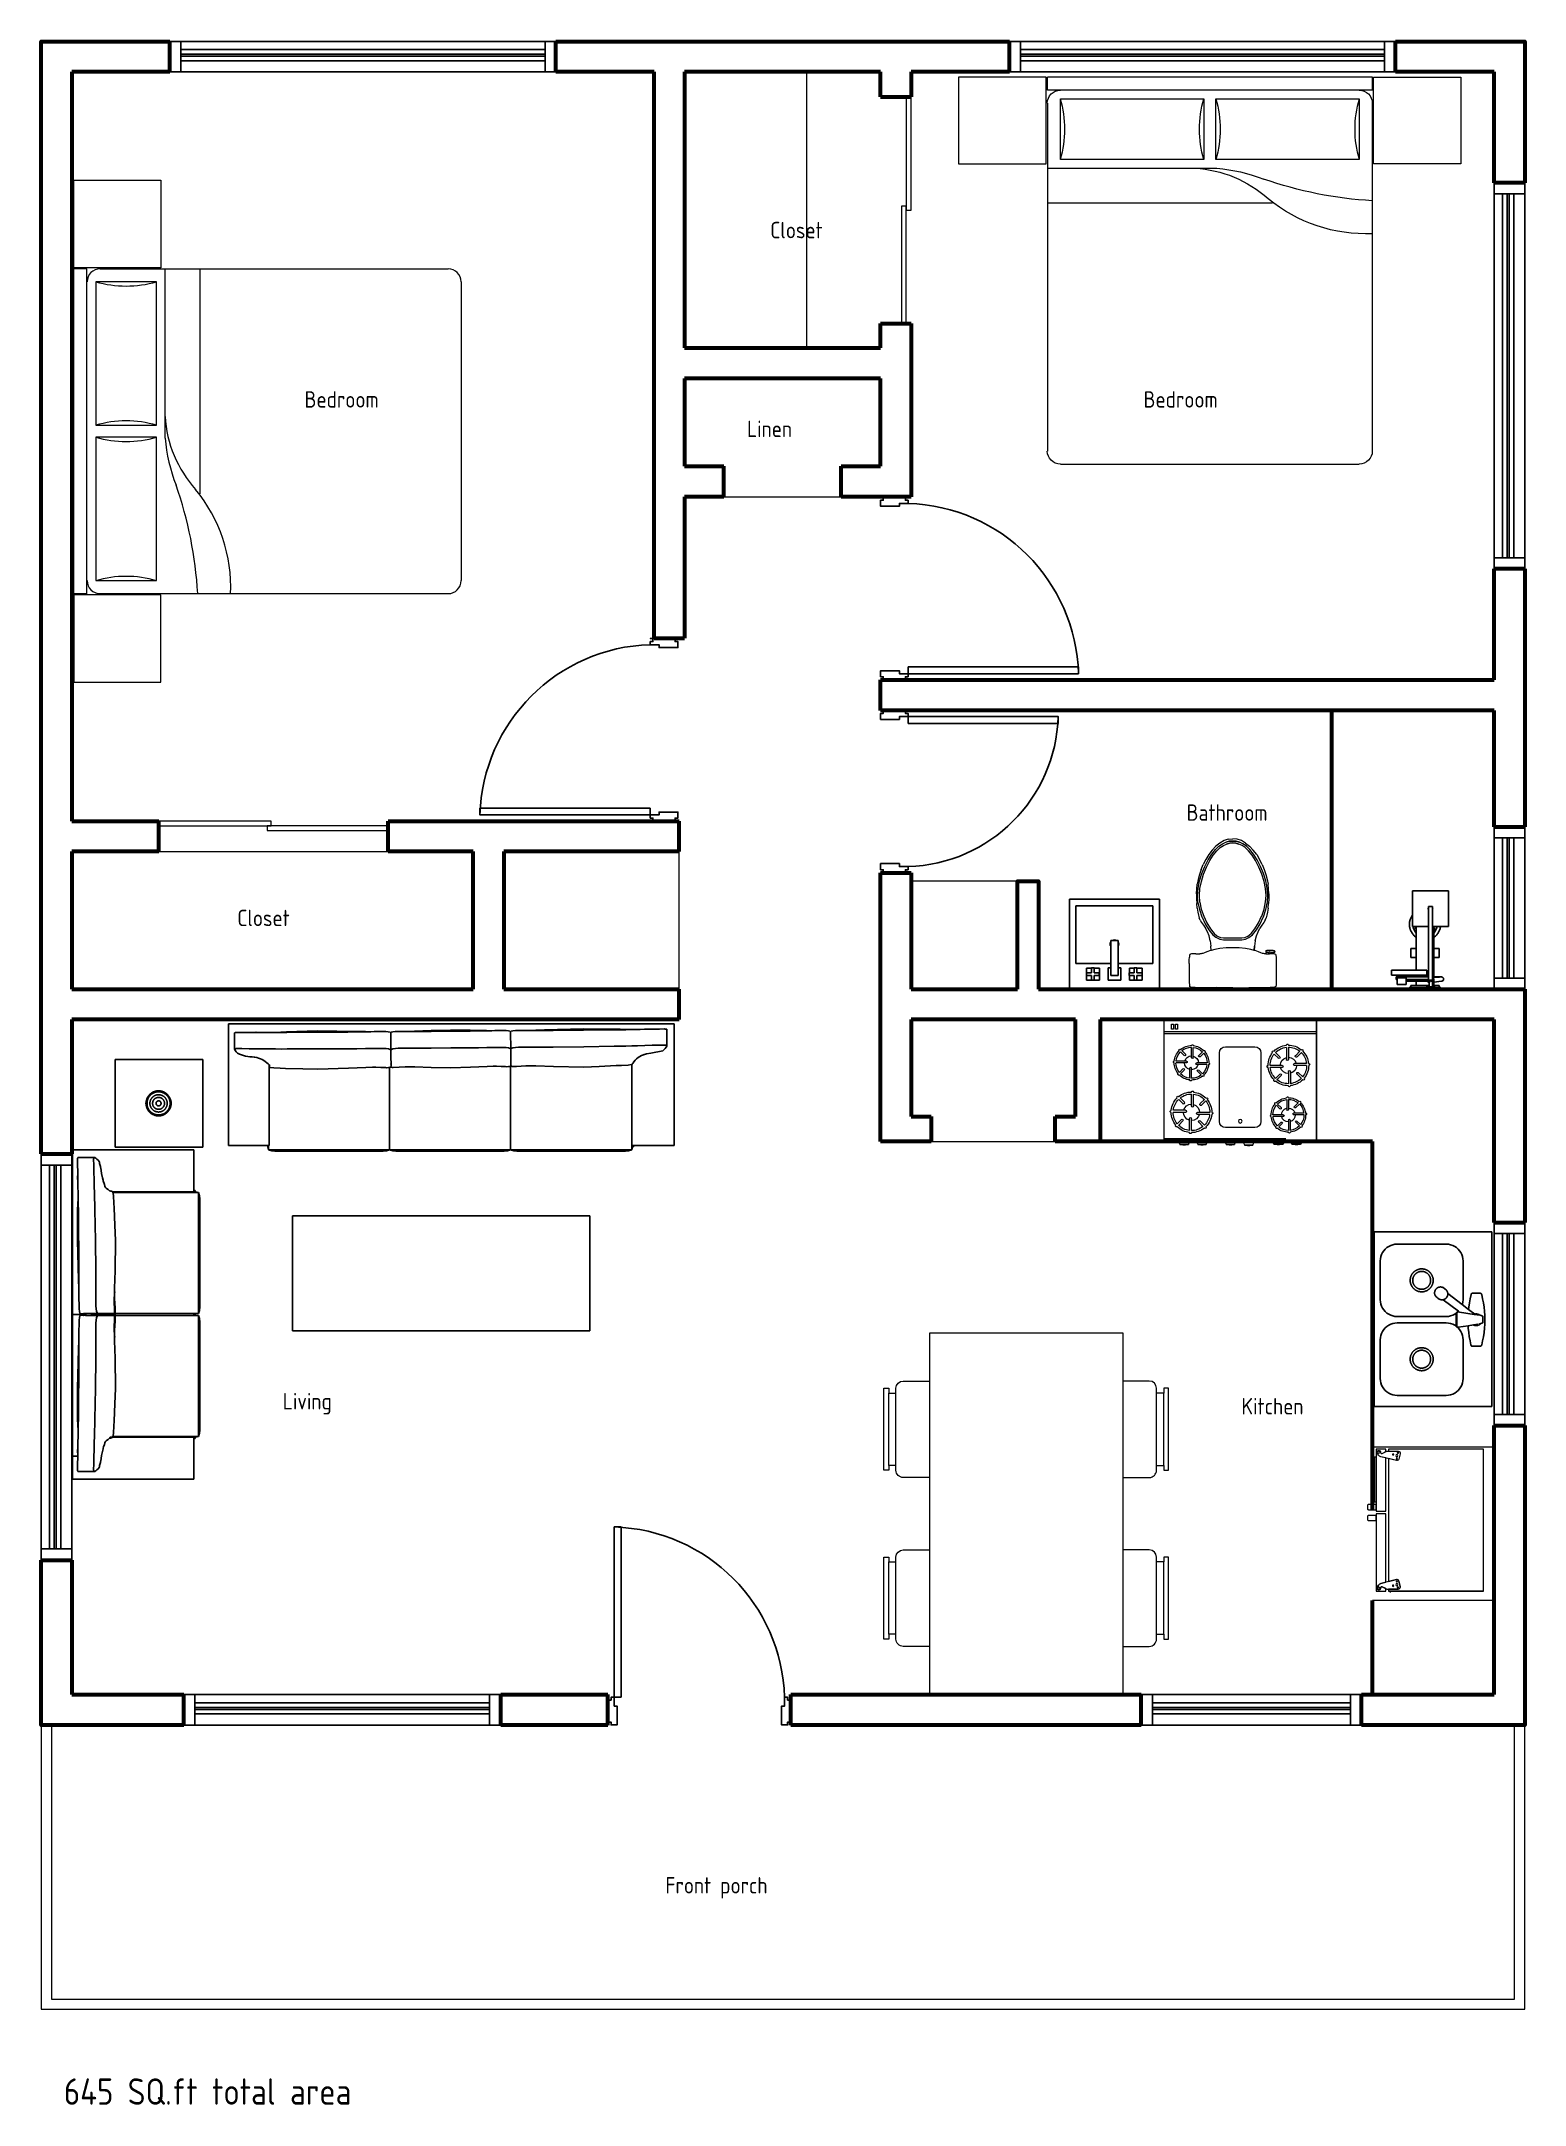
# Model space of a CAD drawing. Header units: inches. Extents: x 16.2 to 49.2, y 7.1 to 20.7.
# Drawn here: x 16.21 to 23.51, y 8.2 to 18.37 of the extents above; entities that cross this region are included whole.
import ezdxf

# ---------------------------------------------------------------- set-up
doc = ezdxf.new("R2010")
doc.units = ezdxf.units.IN
doc.header["$MEASUREMENT"] = 0
for name, color, linetype, lineweight in [('0inne_gulv', 252, 'Continuous', 13), ('200', 9, 'Continuous', 13), ('A-WALL', 2, 'Continuous', 35), ('inne_gulv', 252, 'Continuous', 15), ('MOBILIARIO', 4, 'Continuous', 9)]:
    doc.layers.add(name, color=color, linetype=linetype, lineweight=lineweight)
doc.layers.add('Edges', color=254, linetype='Continuous')
doc.layers.add('PDF_Text', color=7, linetype='Continuous')
doc.styles.add('PDF Arial Italic', font='ariali.ttf')

msp = doc.modelspace()

# ---------------------------------------------------------------- texts
at = {"layer": 'PDF_Text', "attachment_point": 7, "style": 'PDF Arial Italic'}
for s, insert, char_height in [('{\\Farchitxt|c0;Closet}', (19.796, 17.396), 0.08088), ('{\\Farchitxt|c0;Bedroom}', (17.503, 16.562), 0.08088), ('{\\Farchitxt|c0;Bedroom}', (21.634, 16.562), 0.08088), ('{\\Farchitxt|c0;Linen}', (19.682, 16.417), 0.08088), ('{\\Farchitxt|c0;Bathroom}', (21.846, 14.527), 0.08088), ('{\\Farchitxt|c0;Closet}', (17.172, 14.008), 0.08088), ('{\\Farchitxt|c0;Living}', (17.396, 11.603), 0.08088), ('{\\Farchitxt|c0;Kitchen}', (22.116, 11.603), 0.08088), ('{\\Farchitxt|c0;Front porch}', (19.28, 9.219), 0.08088), ('{\\Farchitxt|c0;645 SQ.ft total area}', (16.318, 8.203), 0.12994)]:
    msp.add_mtext(s, dxfattribs=dict(at, insert=insert, char_height=char_height))

# ---------------------------------------------------------------- blocks, each defined once
blk = doc.blocks.new('*U15')
for points in [[(0, 0), (50, 0), (50, 137.4), (0, 137.4), (0, 0)], [(1741.9, 0), (1691.9, 0), (1691.9, 137.4), (1741.9, 137.4), (1741.9, 0)]]:
    blk.add_lwpolyline(points)
for points in [[(50, 137.4), (1691.9, 137.4), (1691.9, 0), (50, 0)], [(50, 100), (50, 50), (1691.9, 50), (1691.9, 100)], [(50, 80), (50, 70), (1691.9, 70), (1691.9, 80)]]:
    blk.add_lwpolyline(points, close=True)
blk = doc.blocks.new('*U6')
blk.add_lwpolyline([(34, 1124, -0.396717), (966, 192)], format="xyb")
for points in [[(72, 192), (34, 192), (34, 1124), (72, 1124)], [(34, 192), (17, 192), (17, 192), (17, 192), (17, 192), (17, 177), (0, 177), (0, 191), (0, 41), (0, 56), (17, 56), (17, 41), (34, 41), (34, 41), (50, 41), (50, 144), (34, 144)], [(1000, 177), (1000, 192), (1000, 192), (1000, 41), (1000, 56), (983, 56), (983, 41), (966, 41), (966, 41), (950, 41), (950, 144), (966, 144), (966, 192), (983, 192), (983, 177)]]:
    blk.add_lwpolyline(points, close=True)
blk.add_lwpolyline([(34, 192), (72, 192)])
blk = doc.blocks.new('*U10')
blk.add_lwpolyline([(34, 1013, -0.396717), (855, 192)], format="xyb")
for points in [[(72, 192), (34, 192), (34, 1013), (72, 1013)], [(34, 192), (17, 192), (17, 192), (17, 192), (17, 192), (17, 177), (0, 177), (0, 191), (0, 41), (0, 56), (17, 56), (17, 41), (34, 41), (34, 41), (50, 41), (50, 144), (34, 144)], [(889, 177), (889, 192), (889, 192), (889, 41), (889, 56), (872, 56), (872, 41), (855, 41), (855, 41), (839, 41), (839, 144), (855, 144), (855, 192), (872, 192), (872, 177)]]:
    blk.add_lwpolyline(points, close=True)
blk.add_lwpolyline([(34, 192), (72, 192)])
blk = doc.blocks.new('square wash basin PL')
at = {"layer": 'Edges'}
for p, q in [((63.33, 41.03), (46.79, 41.03)), ((46.79, 41.03), (46.79, 24.47)), ((52.3, 39.4), (49.94, 39.4)), ((49.94, 39.4), (49.94, 37.15)), ((50.91, 38.49), (49.97, 38.49)), ((49.97, 38.49), (49.97, 38.01)), ((49.97, 38.01), (50.91, 38.01)), ((51.41, 39.38), (50.91, 39.38)), ((50.91, 39.38), (50.91, 38.49)), ((50.91, 38.01), (50.91, 37.15)), ((51.41, 38.49), (51.41, 39.38)), ((52.3, 38.49), (51.41, 38.49)), ((51.41, 38.01), (52.3, 38.01)), ((51.41, 37.15), (51.41, 38.01)), ((52.3, 38.49), (52.3, 39.4)), ((52.34, 38.49), (52.3, 38.49)), ((52.3, 37.15), (52.3, 38.01)), ((52.3, 38.01), (52.34, 38.01)), ((52.34, 38.01), (52.34, 38.49)), ((53.88, 39.38), (53.88, 37.13)), ((56.24, 39.38), (53.88, 39.38)), ((54.37, 38.54), (55.75, 38.54)), ((54.37, 37.13), (54.37, 38.54)), ((55.75, 38.54), (55.75, 37.13)), ((56.24, 37.13), (56.24, 39.38)), ((60.18, 39.4), (57.81, 39.4)), ((57.81, 39.4), (57.81, 37.15)), ((58.78, 38.49), (57.85, 38.49)), ((57.85, 38.49), (57.85, 38.01)), ((57.85, 38.01), (58.78, 38.01)), ((59.28, 39.38), (58.78, 39.38)), ((58.78, 39.38), (58.78, 38.49)), ((58.78, 38.01), (58.78, 37.15)), ((59.28, 38.49), (59.28, 39.38)), ((60.18, 38.49), (59.28, 38.49)), ((59.28, 38.01), (60.18, 38.01)), ((59.28, 37.15), (59.28, 38.01)), ((60.18, 38.49), (60.18, 39.4)), ((60.21, 38.49), (60.18, 38.49)), ((60.18, 37.15), (60.18, 38.01)), ((60.18, 38.01), (60.21, 38.01)), ((60.21, 38.01), (60.21, 38.49)), ((63.33, 24.47), (63.33, 41.03)), ((47.97, 25.68), (47.97, 36.31)), ((47.97, 36.31), (54.37, 36.31)), ((49.94, 37.15), (50.91, 37.15)), ((50.91, 37.15), (50.91, 37.13)), ((50.91, 37.13), (51.41, 37.13)), ((51.41, 37.15), (52.3, 37.15)), ((51.41, 37.13), (51.41, 37.15)), ((53.88, 37.13), (54.37, 37.13)), ((54.37, 36.31), (54.37, 37.13)), ((54.37, 33.14), (54.37, 36.31)), ((55.75, 37.13), (56.24, 37.13)), ((55.75, 37.13), (55.75, 36.31)), ((55.75, 36.31), (62.15, 36.31)), ((55.75, 36.31), (55.75, 33.14)), ((57.81, 37.15), (58.78, 37.15)), ((58.78, 37.15), (58.78, 37.13)), ((58.78, 37.13), (59.28, 37.13)), ((59.28, 37.15), (60.18, 37.15)), ((59.28, 37.13), (59.28, 37.15)), ((62.15, 36.31), (62.15, 25.68)), ((54.27, 32.76), (54.3, 32.97)), ((54.3, 32.56), (54.27, 32.76)), ((54.3, 32.97), (54.37, 33.14)), ((54.37, 32.39), (54.3, 32.56)), ((54.37, 32.39), (54.37, 33.14)), ((54.37, 32.07), (54.37, 32.39)), ((54.7, 32.07), (54.37, 32.07)), ((54.85, 32), (54.7, 32.07)), ((55.42, 32.07), (54.7, 32.07)), ((55.06, 31.98), (54.85, 32)), ((55.26, 32), (55.06, 31.98)), ((55.42, 32.07), (55.26, 32)), ((55.75, 32.07), (55.42, 32.07)), ((55.75, 33.14), (55.82, 32.97)), ((55.75, 33.14), (55.75, 32.39)), ((55.82, 32.56), (55.75, 32.39)), ((55.75, 32.39), (55.75, 32.07)), ((55.82, 32.97), (55.85, 32.76)), ((55.85, 32.76), (55.82, 32.56)), ((46.79, 24.47), (63.33, 24.47)), ((62.15, 25.68), (47.97, 25.68))]:
    blk.add_line(p, q, dxfattribs=at)
blk = doc.blocks.new('elongated toilet pl')
at = {"layer": '200'}
for p, q in [((19.62, 18.23), (19.61, 15.45)), ((19.64, 19.91), (19.62, 18.23)), ((19.64, 19.92), (19.71, 20.77)), ((19.64, 19.92), (19.64, 19.91)), ((19.71, 20.77), (19.88, 21.08)), ((20.19, 21.09), (19.88, 21.08)), ((20.69, 21.11), (20.19, 21.09)), ((21.33, 21.11), (20.69, 21.11)), ((22.09, 21.11), (21.33, 21.11)), ((23.78, 21.12), (22.09, 21.11)), ((24.61, 21.12), (23.78, 21.12)), ((24.61, 21.12), (25.36, 21.11)), ((25.36, 21.11), (25.94, 21.1)), ((26.31, 21.08), (25.94, 21.1)), ((26.5, 21.02), (26.31, 21.08)), ((26.58, 20.89), (26.5, 21.02)), ((26.61, 20.64), (26.58, 20.89)), ((26.62, 20.25), (26.61, 20.64)), ((26.62, 19.79), (26.62, 20.25)), ((26.62, 19.79), (26.63, 18.93)), ((26.63, 18.68), (26.63, 18.93)), ((26.66, 18.49), (26.63, 18.68)), ((26.72, 18.28), (26.66, 18.49)), ((26.85, 17.96), (26.72, 18.28)), ((27.05, 17.45), (26.85, 17.96)), ((27.29, 16.74), (27.05, 17.45)), ((30.34, 17.03), (31.21, 17.37)), ((31.21, 17.37), (31.96, 17.78)), ((31.21, 17.37), (31.21, 17.37)), ((32.59, 18.19), (31.96, 17.78)), ((33.14, 18.56), (32.59, 18.19)), ((33.62, 18.84), (33.14, 18.56)), ((33.62, 18.84), (34.09, 19.06)), ((34.62, 19.22), (34.09, 19.06)), ((35.26, 19.35), (34.62, 19.22)), ((36.08, 19.47), (35.26, 19.35)), ((36.08, 19.47), (37.02, 19.56)), ((38.03, 19.61), (37.02, 19.56)), ((37.31, 18.94), (37.31, 18.94)), ((39.07, 19.61), (38.03, 19.61)), ((39.07, 19.61), (40.07, 19.56)), ((40.07, 19.56), (41.05, 19.45)), ((42.04, 19.26), (41.05, 19.45)), ((43.05, 19), (42.04, 19.26)), ((44.09, 18.65), (43.05, 19)), ((44.09, 18.65), (45.15, 18.22)), ((46.19, 17.7), (45.15, 18.22)), ((47.18, 17.09), (46.19, 17.7)), ((19.6, 12.12), (19.61, 15.45)), ((27.34, 16.56), (27.29, 16.74)), ((27.34, 16.56), (28.19, 16.63)), ((27.53, 15.85), (27.34, 16.56)), ((27.73, 14.77), (27.53, 15.85)), ((27.85, 13.49), (27.73, 14.77)), ((27.89, 12.12), (27.85, 13.49)), ((28.19, 16.63), (28.2, 16.63)), ((29.32, 16.78), (28.2, 16.63)), ((29.32, 16.78), (30.34, 17.03)), ((30.37, 15.38), (30.38, 15.38)), ((48.1, 16.39), (47.18, 17.09)), ((48.1, 16.39), (48.91, 15.62)), ((49.58, 14.79), (48.91, 15.62)), ((50.08, 13.92), (49.58, 14.79)), ((50.38, 13.03), (50.08, 13.92)), ((50.38, 13.03), (50.48, 12.12)), ((19.6, 12.12), (19.61, 8.79)), ((19.61, 8.79), (19.62, 6.01)), ((27.53, 8.39), (27.73, 9.48)), ((27.73, 9.48), (27.85, 10.75)), ((27.85, 10.75), (27.89, 12.12)), ((48.1, 7.85), (48.91, 8.62)), ((49.58, 9.45), (48.91, 8.62)), ((49.58, 9.45), (50.08, 10.32)), ((50.08, 10.32), (50.38, 11.22)), ((50.38, 11.22), (50.48, 12.12)), ((19.62, 6.01), (19.64, 4.33)), ((19.64, 4.32), (19.64, 4.33)), ((19.71, 3.46), (19.64, 4.32)), ((26.63, 5.25), (26.62, 4.53)), ((26.62, 4.53), (26.83, 4.62)), ((26.62, 4.46), (26.62, 4.53)), ((26.62, 4), (26.62, 4.46)), ((26.63, 5.56), (26.66, 5.75)), ((26.63, 5.31), (26.63, 5.56)), ((26.63, 5.25), (26.63, 5.31)), ((26.63, 5.25), (26.83, 5.17)), ((26.66, 5.75), (26.72, 5.96)), ((26.72, 5.96), (26.85, 6.28)), ((26.93, 5.12), (26.83, 5.17)), ((26.93, 4.66), (26.83, 4.62)), ((26.85, 6.28), (27.05, 6.8)), ((26.92, 4.67), (26.92, 4.67)), ((26.92, 4.23), (26.94, 4.38)), ((26.93, 5.12), (26.94, 5.16)), ((26.93, 5.12), (26.93, 5.11)), ((26.93, 5.12), (26.93, 5.12)), ((26.93, 5.12), (26.93, 5.12)), ((26.93, 5.11), (26.94, 5.1)), ((26.94, 4.68), (26.93, 4.67)), ((26.93, 4.67), (26.93, 4.67)), ((26.93, 4.67), (26.93, 4.67)), ((26.93, 4.67), (26.93, 4.67)), ((26.93, 4.67), (26.93, 4.66)), ((26.93, 4.65), (26.93, 4.66)), ((26.93, 4.65), (26.93, 4.64)), ((26.93, 4.64), (26.93, 4.63)), ((26.93, 4.64), (26.93, 4.64)), ((26.93, 4.64), (26.93, 4.64)), ((26.93, 4.63), (26.94, 4.58)), ((26.94, 5.16), (26.96, 5.2)), ((26.94, 5.1), (26.94, 5.09)), ((26.94, 5.09), (26.94, 5.08)), ((26.94, 5.08), (26.94, 5.06)), ((26.94, 5.06), (26.94, 5.03)), ((26.94, 5.03), (26.94, 5.01)), ((26.94, 5.01), (26.94, 4.98)), ((26.94, 4.98), (26.95, 4.95)), ((26.95, 4.83), (26.94, 4.81)), ((26.94, 4.81), (26.94, 4.78)), ((26.94, 4.78), (26.94, 4.75)), ((26.94, 4.75), (26.94, 4.73)), ((26.94, 4.73), (26.94, 4.71)), ((26.94, 4.71), (26.94, 4.7)), ((26.94, 4.7), (26.94, 4.68)), ((26.94, 4.49), (26.94, 4.58)), ((26.94, 4.38), (26.94, 4.49)), ((26.95, 4.95), (26.95, 4.92)), ((26.95, 4.92), (26.95, 4.89)), ((26.95, 4.89), (26.95, 4.86)), ((26.95, 4.86), (26.95, 4.83)), ((26.99, 5.23), (26.96, 5.2)), ((27.02, 5.26), (26.99, 5.23)), ((26.99, 5.23), (26.99, 5.23)), ((27.07, 5.28), (27.02, 5.26)), ((27.05, 6.8), (27.29, 7.5)), ((27.12, 5.28), (27.07, 5.28)), ((27.17, 5.28), (27.12, 5.28)), ((27.22, 5.26), (27.17, 5.28)), ((27.25, 5.23), (27.22, 5.26)), ((27.25, 5.23), (27.28, 5.2)), ((27.25, 5.23), (27.25, 5.23)), ((27.28, 5.19), (27.28, 5.2)), ((27.28, 5.19), (27.29, 5.18)), ((27.29, 7.5), (27.34, 7.69)), ((27.29, 5.18), (27.29, 5.16)), ((27.29, 5.16), (27.3, 5.16)), ((27.29, 4.38), (27.3, 4.49)), ((27.29, 4.23), (27.29, 4.38)), ((27.3, 5.16), (27.31, 5.12)), ((27.31, 4.64), (27.3, 4.57)), ((27.3, 4.49), (27.3, 4.57)), ((27.31, 5.11), (27.31, 5.12)), ((27.31, 5.09), (27.31, 5.11)), ((27.31, 5.09), (27.31, 5.07)), ((27.31, 5.07), (27.31, 5.05)), ((27.32, 5.04), (27.31, 5.05)), ((27.31, 4.64), (27.32, 4.69)), ((27.32, 5.01), (27.32, 5.04)), ((27.32, 5.01), (27.32, 5.01)), ((27.32, 4.99), (27.32, 5.01)), ((27.32, 4.97), (27.32, 4.99)), ((27.32, 4.99), (27.32, 4.99)), ((27.32, 4.96), (27.32, 4.97)), ((27.32, 4.95), (27.32, 4.96)), ((27.32, 4.95), (27.32, 4.94)), ((27.32, 4.94), (27.32, 4.94)), ((27.32, 4.94), (27.32, 4.94)), ((27.32, 4.94), (27.32, 4.92)), ((27.32, 4.89), (27.32, 4.92)), ((27.32, 4.87), (27.32, 4.89)), ((27.32, 4.85), (27.32, 4.87)), ((27.32, 4.85), (27.32, 4.83)), ((27.32, 4.83), (27.32, 4.82)), ((27.32, 4.82), (27.32, 4.82)), ((27.32, 4.78), (27.32, 4.82)), ((27.32, 4.78), (27.32, 4.74)), ((27.32, 4.69), (27.32, 4.74)), ((27.34, 7.69), (27.53, 8.39)), ((28.19, 7.62), (27.34, 7.69)), ((27.34, 7.69), (28.19, 7.62)), ((28.2, 7.62), (28.19, 7.62)), ((28.19, 7.62), (28.2, 7.62)), ((29.32, 7.46), (28.2, 7.62)), ((29.32, 7.46), (30.34, 7.22)), ((30.34, 7.22), (31.21, 6.87)), ((31.21, 6.87), (31.96, 6.47)), ((32.59, 6.06), (31.96, 6.47)), ((33.14, 5.69), (32.59, 6.06)), ((33.62, 5.4), (33.14, 5.69)), ((33.62, 5.4), (34.09, 5.19)), ((34.62, 5.03), (34.09, 5.19)), ((35.26, 4.9), (34.62, 5.03)), ((36.08, 4.78), (35.26, 4.9)), ((36.08, 4.78), (37.02, 4.69)), ((38.03, 4.64), (37.02, 4.69)), ((39.07, 4.63), (38.03, 4.64)), ((39.07, 4.63), (40.07, 4.69)), ((40.07, 4.69), (41.05, 4.8)), ((42.04, 4.99), (41.05, 4.8)), ((43.05, 5.25), (42.04, 4.99)), ((44.09, 5.6), (43.05, 5.25)), ((45.15, 6.03), (44.09, 5.6)), ((45.15, 6.03), (46.19, 6.55)), ((47.18, 7.15), (46.19, 6.55)), ((47.18, 7.15), (48.1, 7.85)), ((19.88, 3.16), (19.71, 3.46)), ((20.19, 3.14), (19.88, 3.16)), ((20.69, 3.13), (20.19, 3.14)), ((21.33, 3.13), (20.69, 3.13)), ((22.09, 3.12), (21.33, 3.13)), ((23.78, 3.12), (22.09, 3.12)), ((24.61, 3.13), (23.78, 3.12)), ((25.36, 3.13), (24.61, 3.13)), ((25.94, 3.14), (25.36, 3.13)), ((26.31, 3.16), (25.94, 3.14)), ((26.5, 3.22), (26.31, 3.16)), ((26.5, 3.22), (26.58, 3.36)), ((26.58, 3.36), (26.61, 3.61)), ((26.61, 3.61), (26.62, 4)), ((26.88, 3.76), (26.89, 3.91)), ((26.88, 3.63), (26.88, 3.76)), ((26.88, 3.63), (26.88, 3.54)), ((26.9, 3.47), (26.88, 3.54)), ((26.89, 3.91), (26.92, 4.23)), ((26.94, 3.42), (26.9, 3.47)), ((27, 3.39), (26.94, 3.42)), ((27, 3.39), (27.07, 3.38)), ((27.07, 3.38), (27.07, 3.38)), ((27.14, 3.39), (27.08, 3.38)), ((27.14, 3.39), (27.2, 3.42)), ((27.2, 3.42), (27.24, 3.47)), ((27.24, 3.47), (27.26, 3.54)), ((27.27, 3.63), (27.26, 3.54)), ((27.27, 3.63), (27.28, 3.76)), ((27.28, 3.91), (27.29, 4.23)), ((27.28, 3.91), (27.28, 3.91)), ((27.28, 3.76), (27.28, 3.91))]:
    blk.add_line(p, q, dxfattribs=at)
for points in [[(37.29, 19.32), (35.78, 19.01), (34.3, 18.49), (34.25, 18.46), (32.85, 17.8), (31.61, 17.04), (30.59, 16.24), (30.08, 15.62), (29.98, 15.49), (29.66, 14.76), (29.55, 14.05), (29.55, 10.2), (29.66, 9.49), (29.98, 8.76), (30.59, 8.01), (31.61, 7.21), (32.85, 6.45), (34.25, 5.79), (34.32, 5.76)], [(37.31, 18.94), (35.88, 18.64), (34.44, 18.13), (34.41, 18.12), (33.03, 17.46), (31.83, 16.73), (30.86, 15.96), (30.38, 15.38), (30.3, 15.29), (30.02, 14.65), (29.93, 14.02), (29.93, 10.22), (30.02, 9.6), (30.3, 8.96), (30.86, 8.29), (31.82, 7.52), (33.03, 6.79), (34.41, 6.13), (34.44, 6.12)], [(37.29, 19.32), (38.74, 19.4), (40.22, 19.29), (41.73, 18.98), (43.26, 18.5), (44.75, 17.89), (46.13, 17.19), (47.31, 16.45), (48.23, 15.71), (48.92, 14.97), (49.42, 14.24), (49.74, 13.53), (49.94, 12.82), (50, 12.12), (49.94, 11.42), (49.75, 10.75)], [(37.31, 18.94), (38.73, 19.02), (40.17, 18.91), (41.63, 18.62), (43.13, 18.14), (44.59, 17.54), (45.94, 16.86), (47.09, 16.14), (47.98, 15.43), (48.63, 14.73), (49.08, 14.06), (49.38, 13.4), (49.56, 12.76), (49.62, 12.12), (49.56, 11.49), (49.38, 10.85)], [(34.32, 5.76), (35.78, 5.24), (37.38, 4.93), (38.74, 4.84), (40.22, 4.96), (41.73, 5.26), (43.26, 5.75), (44.75, 6.36), (46.13, 7.06), (47.31, 7.8), (48.23, 8.54), (48.92, 9.28), (49.42, 10.01), (49.74, 10.72), (49.94, 11.42), (50, 12.12), (49.94, 12.82), (49.75, 13.5)], [(34.44, 6.12), (35.88, 5.61), (37.42, 5.3), (38.73, 5.22), (40.17, 5.34), (41.63, 5.63), (43.13, 6.11), (44.59, 6.71), (45.94, 7.39), (47.09, 8.11), (47.98, 8.82), (48.63, 9.51), (49.08, 10.19), (49.38, 10.85), (49.56, 11.49), (49.62, 12.12), (49.56, 12.75), (49.38, 13.39)]]:
    blk.add_lwpolyline(points, dxfattribs=at)
blk = doc.blocks.new('*U13')
for points in [[(0, 0), (50, 0), (50, 137.4), (0, 137.4), (0, 0)], [(732.8, 0), (682.8, 0), (682.8, 137.4), (732.8, 137.4), (732.8, 0)]]:
    blk.add_lwpolyline(points)
for points in [[(50, 137.4), (682.8, 137.4), (682.8, 0), (50, 0)], [(50, 100), (50, 50), (682.8, 50), (682.8, 100)], [(50, 80), (50, 70), (682.8, 70), (682.8, 80)]]:
    blk.add_lwpolyline(points, close=True)
blk = doc.blocks.new('shower oalsdja')
at = {"layer": 'Edges'}
for p, q in [((5349.2, 6230.6), (5349.2, 6225.6)), ((5349.2, 6230.6), (5362.4, 6230.6)), ((5349.2, 6225.6), (5354.2, 6225.6)), ((5354.2, 6225.6), (5354.2, 6220.6)), ((5354.2, 6225.6), (5365.2, 6225.6)), ((5369.2, 6220.6), (5354.2, 6220.6)), ((5365.2, 6230.6), (5362.4, 6230.6)), ((5365.7, 6230.6), (5365.2, 6230.6)), ((5365.2, 6225.6), (5365.2, 6230.6)), ((5365.2, 6224.3), (5365.2, 6225.6)), ((5373, 6224.3), (5365.2, 6224.3)), ((5365.9, 6230.6), (5365.7, 6230.6)), ((5367, 6230.6), (5365.9, 6230.6)), ((5369, 6230.6), (5367, 6230.6)), ((5369.3, 6230.6), (5369, 6230.6)), ((5369.2, 6220.6), (5369.2, 6210.5)), ((5369.2, 6220.6), (5373, 6220.6)), ((5370.9, 6230.6), (5369.3, 6230.6)), ((5371.6, 6230.6), (5370.9, 6230.6)), ((5371.7, 6230.6), (5371.6, 6230.6)), ((5371.7, 6230.6), (5374.2, 6230.6)), ((5373, 6224.3), (5373, 6220.6)), ((5373, 6224.3), (5382.9, 6224.3)), ((5373, 6220.6), (5373, 6213.5)), ((5374.7, 6230.6), (5374.2, 6230.6)), ((5374.8, 6230.6), (5374.7, 6230.6)), ((5377.9, 6230.6), (5374.8, 6230.6)), ((5378.5, 6230.6), (5377.9, 6230.6)), ((5379.9, 6230.6), (5378.5, 6230.6)), ((5381.2, 6230.6), (5379.9, 6230.6)), ((5381.2, 6230.6), (5381.6, 6230.6)), ((5381.6, 6230.6), (5384, 6230.6)), ((5382.9, 6220.6), (5382.8, 6213.7)), ((5382.9, 6224.3), (5382.9, 6220.6)), ((5390.6, 6224.3), (5382.9, 6224.3)), ((5382.9, 6220.6), (5419.2, 6220.6)), ((5384.3, 6230.6), (5384, 6230.6)), ((5390.2, 6230.6), (5384.3, 6230.6)), ((5390.3, 6230.6), (5390.2, 6230.6)), ((5390.5, 6230.6), (5390.3, 6230.6)), ((5390.6, 6230.6), (5390.5, 6230.6)), ((5390.6, 6225.6), (5390.6, 6230.6)), ((5394.2, 6230.6), (5390.6, 6230.6)), ((5390.6, 6224.3), (5390.6, 6225.6)), ((5390.6, 6225.6), (5434.2, 6225.6)), ((5439.2, 6230.6), (5394.2, 6230.6)), ((5419.2, 6220.6), (5419.2, 6208.3)), ((5434.2, 6220.6), (5419.2, 6220.6)), ((5434.2, 6225.6), (5434.2, 6220.6)), ((5439.2, 6225.6), (5434.2, 6225.6)), ((5439.2, 6230.6), (5439.2, 6225.6)), ((5448.2, 6217.3), (5473.6, 6217.3)), ((5448.2, 6208.3), (5448.2, 6217.3)), ((5473.6, 6217.3), (5473.6, 6202.9)), ((5341.8, 6202.9), (5342.2, 6204.5)), ((5341.8, 6201.2), (5341.8, 6202.9)), ((5342.2, 6199.6), (5341.8, 6201.2)), ((5342.2, 6204.5), (5343.1, 6205.9)), ((5343, 6198.2), (5342.2, 6199.6)), ((5344.2, 6197), (5343, 6198.2)), ((5343.1, 6205.9), (5344.2, 6207.1)), ((5344.2, 6207.1), (5345.7, 6207.9)), ((5345.6, 6196.2), (5344.2, 6197)), ((5347.2, 6195.7), (5345.6, 6196.2)), ((5345.7, 6207.9), (5347.3, 6208.3)), ((5348.2, 6195.7), (5347.2, 6195.7)), ((5347.4, 6208.3), (5347.3, 6208.3)), ((5347.4, 6208.3), (5347.5, 6208.4)), ((5369.2, 6210.5), (5347.5, 6208.4)), ((5348.9, 6195.7), (5348.2, 6195.7)), ((5348.9, 6195.7), (5349.2, 6195.8)), ((5349.1, 6195.7), (5348.9, 6195.7)), ((5348.9, 6195.7), (5348.9, 6195.7)), ((5349.5, 6195.7), (5349.1, 6195.7)), ((5352.9, 6196.1), (5349.2, 6195.8)), ((5349.8, 6195.7), (5349.5, 6195.7)), ((5351, 6195.7), (5349.8, 6195.7)), ((5351.2, 6195.7), (5351, 6195.7)), ((5352.6, 6195.7), (5351.2, 6195.7)), ((5353.3, 6195.7), (5352.6, 6195.7)), ((5352.9, 6196.1), (5353.4, 6196.2)), ((5354.6, 6195.7), (5353.3, 6195.7)), ((5362, 6197), (5353.4, 6196.2)), ((5354, 6196.2), (5353.4, 6196.2)), ((5355.9, 6196.2), (5354, 6196.2)), ((5355.8, 6195.7), (5354.6, 6195.7)), ((5357, 6195.7), (5355.8, 6195.7)), ((5355.9, 6196.2), (5369.2, 6196.2)), ((5358.7, 6195.7), (5357, 6195.7)), ((5359.7, 6195.7), (5358.7, 6195.7)), ((5361.9, 6195.7), (5359.7, 6195.7)), ((5362.7, 6195.7), (5361.9, 6195.7)), ((5372.3, 6198), (5362, 6197)), ((5364.2, 6197), (5362, 6197)), ((5365.3, 6195.7), (5362.7, 6195.7)), ((5367.1, 6197), (5364.2, 6197)), ((5365.9, 6195.7), (5365.3, 6195.7)), ((5365.9, 6195.7), (5369.2, 6195.7)), ((5373, 6197), (5367.1, 6197)), ((5368.6, 6205.5), (5368.8, 6207.1)), ((5368.8, 6203.8), (5368.6, 6205.5)), ((5368.8, 6207.1), (5368.9, 6208)), ((5368.9, 6203), (5368.8, 6203.8)), ((5368.9, 6208), (5369.1, 6208.4)), ((5368.9, 6202.9), (5368.9, 6203)), ((5369, 6202.9), (5368.9, 6202.9)), ((5369, 6202.6), (5369, 6202.9)), ((5369.2, 6202.2), (5369, 6202.6)), ((5369.1, 6208.4), (5369.2, 6208.7)), ((5370.1, 6210.6), (5369.2, 6210.5)), ((5369.2, 6208.7), (5369.5, 6209.5)), ((5369.6, 6201.2), (5369.2, 6202.2)), ((5369.2, 6196.2), (5369.2, 6195.7)), ((5373, 6196.2), (5369.2, 6196.2)), ((5369.2, 6195.7), (5369.2, 6190.6)), ((5369.3, 6195.7), (5369.2, 6195.7)), ((5369.2, 6190.6), (5369.3, 6190.6)), ((5372.7, 6195.7), (5369.3, 6195.7)), ((5369.3, 6190.6), (5369.3, 6140.6)), ((5369.3, 6190.6), (5373, 6190.6)), ((5369.5, 6209.5), (5369.6, 6209.8)), ((5369.6, 6209.8), (5369.8, 6210.2)), ((5369.6, 6201.2), (5369.6, 6201.2)), ((5369.7, 6201.1), (5369.6, 6201.2)), ((5369.8, 6200.8), (5369.7, 6201.1)), ((5369.8, 6210.2), (5369.9, 6210.4)), ((5369.8, 6200.7), (5369.8, 6200.8)), ((5370.5, 6199.8), (5369.8, 6200.7)), ((5369.9, 6210.4), (5370.1, 6210.6)), ((5370.1, 6210.6), (5371.3, 6212.2)), ((5370.5, 6199.8), (5370.5, 6199.9)), ((5370.7, 6199.6), (5370.5, 6199.9)), ((5370.7, 6199.6), (5370.6, 6199.6)), ((5370.7, 6199.6), (5370.7, 6199.6)), ((5371.3, 6198.8), (5370.7, 6199.6)), ((5370.7, 6199.6), (5370.7, 6199.6)), ((5371.3, 6212.2), (5373, 6213.5)), ((5371.4, 6198.7), (5371.3, 6198.8)), ((5372, 6198.3), (5371.4, 6198.7)), ((5372.1, 6198.2), (5372, 6198.3)), ((5372.1, 6198.2), (5372.3, 6198)), ((5372.2, 6201.9), (5372.4, 6203.6)), ((5372.5, 6200.2), (5372.2, 6201.9)), ((5373, 6197.5), (5372.3, 6198)), ((5372.4, 6203.6), (5373, 6205.2)), ((5373, 6198.9), (5372.5, 6200.2)), ((5372.9, 6195.7), (5372.7, 6195.7)), ((5373, 6195.7), (5372.9, 6195.7)), ((5373, 6213.5), (5373, 6205.2)), ((5373, 6205.2), (5374.1, 6206.6)), ((5384.5, 6205.2), (5373, 6205.2)), ((5373, 6205.2), (5373, 6198.9)), ((5373, 6198.9), (5373, 6197.5)), ((5373, 6197.5), (5373, 6197)), ((5373, 6197), (5373, 6196.2)), ((5373, 6196.2), (5373, 6195.7)), ((5373, 6195.7), (5373, 6190.6)), ((5373, 6190.6), (5373, 6052.8)), ((5374.1, 6206.6), (5375.4, 6207.7)), ((5375.4, 6207.7), (5377, 6208.4)), ((5377, 6208.4), (5378.7, 6208.6)), ((5378.7, 6208.6), (5380.4, 6208.4)), ((5380.4, 6208.4), (5382, 6207.8)), ((5382, 6207.8), (5382.9, 6207.1)), ((5382.8, 6213.7), (5384.8, 6212.2)), ((5382.8, 6213.7), (5382.9, 6207.1)), ((5382.9, 6207.1), (5383.4, 6206.8)), ((5383.4, 6206.8), (5384.4, 6205.4)), ((5384.4, 6205.4), (5384.5, 6205.2)), ((5384.6, 6205.2), (5384.5, 6205.2)), ((5384.6, 6205.2), (5384.6, 6205.1)), ((5384.6, 6205.1), (5385.1, 6203.9)), ((5384.6, 6205.1), (5384.6, 6202.9)), ((5384.6, 6195.8), (5384.6, 6202.9)), ((5384.6, 6202.9), (5385.3, 6202.9)), ((5384.6, 6195.8), (5418.6, 6195.8)), ((5384.6, 6195.8), (5384.6, 6195.7)), ((5418.6, 6195.7), (5384.6, 6195.7)), ((5384.6, 6195.7), (5384.6, 6190.6)), ((5384.6, 6190.6), (5384.6, 6185.6)), ((5384.6, 6190.6), (5389.2, 6190.6)), ((5384.6, 6185.6), (5384.6, 6180.6)), ((5384.6, 6185.6), (5389.2, 6185.6)), ((5384.6, 6180.6), (5384.6, 6052.8)), ((5384.6, 6180.6), (5389.2, 6180.6)), ((5384.8, 6212.2), (5386.3, 6210.2)), ((5385.1, 6203.9), (5385.3, 6202.9)), ((5385.3, 6202.9), (5387.2, 6202.9)), ((5386.3, 6210.2), (5387.1, 6208.3)), ((5418.6, 6208.3), (5387.1, 6208.3)), ((5387.1, 6208.3), (5387.3, 6208)), ((5387.3, 6203), (5387.2, 6202.9)), ((5387.2, 6202.9), (5417.3, 6202.9)), ((5387.3, 6208), (5387.3, 6207.9)), ((5418.2, 6207.9), (5387.3, 6207.9)), ((5387.3, 6207.9), (5387.4, 6207.1)), ((5387.5, 6204.5), (5387.3, 6203)), ((5387.4, 6207.1), (5417.9, 6207.1)), ((5387.4, 6207.1), (5387.6, 6205.9)), ((5387.6, 6205.5), (5387.5, 6204.5)), ((5417.4, 6204.5), (5387.5, 6204.5)), ((5417.6, 6205.9), (5387.6, 6205.9)), ((5387.6, 6205.9), (5387.6, 6205.5)), ((5399.2, 6190.6), (5389.2, 6190.6)), ((5389.2, 6185.6), (5389.2, 6190.6)), ((5389.2, 6185.6), (5389.2, 6180.6)), ((5389.2, 6176.6), (5389.2, 6180.6)), ((5389.2, 6176.6), (5419.1, 6176.6)), ((5399.2, 6190.6), (5399.2, 6190.4)), ((5399.2, 6190.6), (5419.1, 6190.6)), ((5417.4, 6204.5), (5417.3, 6202.9)), ((5417.3, 6202.9), (5448.2, 6202.9)), ((5417.6, 6205.9), (5417.4, 6204.5)), ((5417.4, 6204.5), (5448.2, 6204.5)), ((5417.9, 6207.1), (5417.6, 6205.9)), ((5417.6, 6205.9), (5448.2, 6205.9)), ((5418.2, 6207.9), (5417.9, 6207.1)), ((5417.9, 6207.1), (5448.2, 6207.1)), ((5418.6, 6208.3), (5418.2, 6207.9)), ((5419.2, 6207.9), (5418.2, 6207.9)), ((5419, 6208.3), (5418.6, 6208.3)), ((5418.6, 6195.8), (5418.6, 6195.7)), ((5418.6, 6195.8), (5419.1, 6195.8)), ((5418.6, 6195.7), (5419, 6195.7)), ((5419.2, 6208.1), (5419, 6208.3)), ((5419.2, 6208.3), (5419, 6208.3)), ((5419, 6195.7), (5419.1, 6195.8)), ((5419.2, 6195.7), (5419, 6195.7)), ((5419.1, 6195.8), (5419.2, 6195.8)), ((5419.1, 6190.6), (5419.1, 6190.4)), ((5419.1, 6190.6), (5419.2, 6190.6)), ((5419.1, 6176.9), (5419.1, 6176.6)), ((5419.1, 6176.6), (5489.2, 6176.6)), ((5419.1, 6176.6), (5419.1, 6140.6)), ((5424.3, 6208.3), (5419.2, 6208.3)), ((5419.2, 6208.3), (5419.2, 6208.1)), ((5419.4, 6207.9), (5419.2, 6208.1)), ((5419.2, 6208.1), (5419.2, 6207.9)), ((5419.4, 6207.9), (5419.2, 6207.9)), ((5419.2, 6195.8), (5419.2, 6195.7)), ((5419.2, 6195.8), (5453.2, 6195.8)), ((5419.2, 6195.7), (5419.2, 6190.6)), ((5424.4, 6195.7), (5419.2, 6195.7)), ((5419.2, 6190.6), (5489.2, 6190.6)), ((5423.5, 6207.9), (5419.4, 6207.9)), ((5426, 6207.9), (5423.5, 6207.9)), ((5425.2, 6208.3), (5424.3, 6208.3)), ((5425.2, 6195.7), (5424.4, 6195.7)), ((5430, 6208.3), (5425.2, 6208.3)), ((5430.1, 6195.7), (5425.2, 6195.7)), ((5429.1, 6207.9), (5426, 6207.9)), ((5431.9, 6207.9), (5429.1, 6207.9)), ((5431, 6208.3), (5430, 6208.3)), ((5431, 6195.7), (5430.1, 6195.7)), ((5435.4, 6208.3), (5431, 6208.3)), ((5435.4, 6195.7), (5431, 6195.7)), ((5434.3, 6207.9), (5431.9, 6207.9)), ((5437.5, 6207.9), (5434.3, 6207.9)), ((5436.5, 6208.3), (5435.4, 6208.3)), ((5436.5, 6195.7), (5435.4, 6195.7)), ((5440.3, 6208.3), (5436.5, 6208.3)), ((5440.3, 6195.7), (5436.5, 6195.7)), ((5439.1, 6207.9), (5437.5, 6207.9)), ((5442.6, 6207.9), (5439.1, 6207.9)), ((5441.5, 6208.3), (5440.3, 6208.3)), ((5441.5, 6195.7), (5440.3, 6195.7)), ((5444.7, 6208.3), (5441.5, 6208.3)), ((5444.7, 6195.7), (5441.5, 6195.7)), ((5443.4, 6207.9), (5442.6, 6207.9)), ((5448.2, 6207.9), (5443.4, 6207.9)), ((5446, 6208.3), (5444.7, 6208.3)), ((5446, 6195.7), (5444.7, 6195.7)), ((5448.2, 6208.3), (5446, 6208.3)), ((5448.6, 6195.7), (5446, 6195.7)), ((5448.2, 6204.5), (5447.5, 6204.5)), ((5448.2, 6207.9), (5448.2, 6208.3)), ((5448.2, 6207.1), (5448.2, 6207.9)), ((5448.2, 6205.9), (5448.2, 6207.1)), ((5448.2, 6204.5), (5448.2, 6205.9)), ((5448.2, 6202.9), (5448.2, 6204.5)), ((5448.2, 6204.5), (5448.2, 6204.5)), ((5448.2, 6198.6), (5448.2, 6202.9)), ((5451.9, 6198.6), (5448.2, 6198.6)), ((5450, 6195.7), (5448.6, 6195.7)), ((5452, 6195.7), (5450, 6195.7)), ((5451.9, 6198.6), (5452, 6198)), ((5453.9, 6198.6), (5451.9, 6198.6)), ((5452, 6198), (5453.2, 6195.8)), ((5453.3, 6195.7), (5452, 6195.7)), ((5453.2, 6195.8), (5453.3, 6195.7)), ((5453.9, 6198.6), (5453.9, 6195.4)), ((5453.9, 6198.6), (5456, 6198.6)), ((5457.1, 6195.4), (5453.9, 6195.4)), ((5456, 6198.6), (5457.1, 6198.6)), ((5457.1, 6198.6), (5457.1, 6197.2)), ((5460.2, 6198.6), (5457.1, 6198.6)), ((5457.1, 6197.2), (5457.1, 6195.4)), ((5457.1, 6197.2), (5457.3, 6197)), ((5457.3, 6197), (5458.6, 6196.2)), ((5458.6, 6196.2), (5460, 6195.8)), ((5460, 6195.8), (5460.2, 6195.8)), ((5460.2, 6198.6), (5460.2, 6195.8)), ((5460.2, 6198.6), (5463.4, 6198.6)), ((5460.2, 6195.8), (5460.2, 6195.4)), ((5463.4, 6195.4), (5460.2, 6195.4)), ((5463.4, 6198.6), (5463.4, 6196.4)), ((5465.8, 6198.6), (5463.4, 6198.6)), ((5463.4, 6196.4), (5464.3, 6196.8)), ((5463.4, 6196.4), (5463.4, 6195.4)), ((5464.3, 6196.8), (5465.4, 6197.9)), ((5465.4, 6197.9), (5465.8, 6198.6)), ((5466.6, 6198.6), (5465.8, 6198.6)), ((5466.6, 6198.6), (5466.6, 6195.4)), ((5466.6, 6198.6), (5469.8, 6198.6)), ((5468.2, 6195.4), (5466.6, 6195.4)), ((5469.8, 6195.4), (5468.2, 6195.4)), ((5469.8, 6198.6), (5469.8, 6198.2)), ((5469.8, 6198.2), (5469.9, 6198.6)), ((5469.9, 6198.6), (5469.8, 6198.6)), ((5469.8, 6198.2), (5469.8, 6195.8)), ((5469.8, 6195.8), (5476.6, 6195.8)), ((5469.8, 6195.8), (5469.8, 6195.4)), ((5473.6, 6198.6), (5469.9, 6198.6)), ((5473.6, 6202.9), (5476.6, 6202.9)), ((5473.6, 6202.9), (5473.6, 6198.6)), ((5476.6, 6195.8), (5476.6, 6202.9)), ((5489.2, 6176.6), (5489.2, 6190.6)), ((5354.2, 6140.6), (5354.2, 6115.6)), ((5354.2, 6140.6), (5369.3, 6140.6)), ((5354.2, 6115.6), (5369.3, 6115.6)), ((5369.3, 6140.6), (5369.3, 6115.6)), ((5369.3, 6115.6), (5369.3, 6083.8)), ((5419.1, 6140.6), (5419.1, 6115.6)), ((5419.1, 6140.6), (5434.2, 6140.6)), ((5419.1, 6115.6), (5419.1, 6083.8)), ((5434.2, 6115.6), (5419.1, 6115.6)), ((5434.2, 6140.6), (5434.2, 6115.6)), ((5328, 5951.2), (5328, 6052.8)), ((5328, 6052.8), (5350, 6052.8)), ((5350, 6052.8), (5360, 6052.8)), ((5360, 6052.8), (5369.3, 6052.8)), ((5367.2, 6058.9), (5367.4, 6059.6)), ((5367.2, 6058.1), (5367.2, 6058.9)), ((5367.4, 6057.3), (5367.2, 6058.1)), ((5367.4, 6059.6), (5367.8, 6060.3)), ((5367.8, 6056.7), (5367.4, 6057.3)), ((5367.8, 6060.3), (5368.3, 6060.9)), ((5368.3, 6056.1), (5367.8, 6056.7)), ((5368.3, 6060.9), (5369, 6061.3)), ((5369, 6055.7), (5368.3, 6056.1)), ((5369, 6061.3), (5369.3, 6061.3)), ((5369.3, 6055.6), (5369, 6055.7)), ((5369.3, 6083.8), (5369.3, 6071.2)), ((5369.3, 6071.2), (5369.3, 6061.3)), ((5369.3, 6061.3), (5369.3, 6055.6)), ((5369.3, 6055.6), (5369.3, 6052.8)), ((5369.3, 6052.8), (5373, 6052.8)), ((5373, 6052.8), (5373, 6004.6)), ((5384.6, 6052.8), (5419.1, 6052.8)), ((5384.6, 6052.8), (5384.6, 6004.6)), ((5419.1, 6083.8), (5419.1, 6071.2)), ((5419.1, 6071.2), (5419.1, 6059.9)), ((5419.1, 6059.9), (5419.7, 6059.8)), ((5419.1, 6059.9), (5419.1, 6053.9)), ((5419.7, 6054), (5419.1, 6053.9)), ((5419.1, 6053.9), (5419.1, 6052.8)), ((5419.1, 6052.8), (5428.4, 6052.8)), ((5419.7, 6059.8), (5420.4, 6059.5)), ((5419.7, 6054), (5420.4, 6054.3)), ((5420.4, 6059.5), (5421.1, 6059)), ((5421.1, 6054.8), (5420.4, 6054.3)), ((5421.1, 6059), (5421.5, 6058.4)), ((5421.5, 6055.4), (5421.1, 6054.8)), ((5421.5, 6058.4), (5421.8, 6057.7)), ((5421.8, 6056.1), (5421.5, 6055.4)), ((5421.8, 6057.7), (5421.9, 6056.9)), ((5421.9, 6056.9), (5421.8, 6056.1)), ((5428.4, 6052.8), (5429.6, 6052.8)), ((5429.6, 6052.8), (5429.6, 6019.5)), ((5372.7, 6003.7), (5372.4, 6002)), ((5372.4, 6002), (5372.7, 6000.4)), ((5373, 6004.6), (5372.7, 6003.7)), ((5372.7, 6000.4), (5373, 5999.5)), ((5373, 6004.6), (5373, 5999.5)), ((5373, 5999.5), (5373, 5995.7)), ((5373, 5995.7), (5384.6, 5995.7)), ((5384.9, 6003.7), (5384.6, 6004.6)), ((5384.6, 6004.6), (5384.6, 5999.5)), ((5384.6, 5999.5), (5384.9, 6000.4)), ((5384.6, 5999.5), (5384.6, 5995.7)), ((5385.1, 6002), (5384.9, 6003.7)), ((5384.9, 6000.4), (5385.1, 6002)), ((5429.6, 6019.5), (5429.6, 5951.2)), ((5429.6, 5951.2), (5328, 5951.2))]:
    blk.add_line(p, q, dxfattribs=at)
for points in [[(5453.3, 6195.7), (5453.9, 6195.1), (5454.4, 6194.6), (5454.9, 6194.2), (5455.4, 6193.8), (5455.8, 6193.6), (5456.2, 6193.3), (5456.6, 6193.1), (5456.9, 6192.9), (5457.3, 6192.8), (5457.6, 6192.6), (5457.9, 6192.5), (5458.2, 6192.4), (5458.5, 6192.3), (5458.9, 6192.3), (5459.2, 6192.2), (5459.5, 6192.1), (5459.8, 6192.1), (5460.1, 6192.1), (5460.4, 6192), (5460.7, 6192), (5461, 6192), (5461.3, 6192), (5461.6, 6192.1), (5461.9, 6192.1), (5462.2, 6192.1), (5462.5, 6192.2), (5462.8, 6192.2), (5463.2, 6192.3), (5463.5, 6192.4), (5463.8, 6192.5), (5464.1, 6192.6), (5464.5, 6192.8), (5464.8, 6192.9), (5465.2, 6193.1), (5465.6, 6193.4), (5466.1, 6193.6), (5466.5, 6194), (5467.1, 6194.4), (5467.6, 6194.9), (5468.2, 6195.4)], [(5350, 6052.8), (5350.4, 6054.9), (5350.8, 6056.9), (5351.4, 6058.9), (5352.1, 6060.9), (5353, 6062.9), (5353.9, 6064.9), (5354.8, 6066.8), (5355.9, 6068.7), (5357, 6070.6), (5358.3, 6072.5), (5359.6, 6074.3), (5361.1, 6076.2), (5362.8, 6078), (5364.7, 6079.9), (5366.9, 6081.8), (5369.3, 6083.8)], [(5360, 6052.8), (5360.3, 6054.1), (5360.9, 6055.9), (5361.7, 6058), (5362.8, 6060.4), (5364.1, 6063), (5365.6, 6065.8), (5367.4, 6068.5), (5369.3, 6071.2)], [(5419.1, 6083.8), (5421.5, 6081.8), (5423.7, 6079.9), (5425.6, 6078.1), (5427.3, 6076.3), (5428.7, 6074.5), (5430, 6072.9), (5431.1, 6071.2), (5432.1, 6069.7), (5433, 6068.1), (5433.9, 6066.6), (5434.6, 6065.2), (5435.2, 6063.8), (5435.8, 6062.3), (5436.3, 6060.9), (5436.8, 6059.5), (5437.2, 6058.1), (5437.5, 6056.7), (5437.8, 6055.3), (5438.1, 6053.9), (5438.3, 6052.4), (5438.5, 6051), (5438.6, 6049.5), (5438.7, 6048.1), (5438.7, 6046.6), (5438.7, 6045.2), (5438.6, 6043.7), (5438.5, 6042.2), (5438.3, 6040.7), (5438, 6039.2), (5437.7, 6037.6), (5437.3, 6035.9), (5436.8, 6034.2), (5436.3, 6032.4), (5435.6, 6030.6), (5434.9, 6028.7), (5434, 6026.8), (5433.1, 6025), (5432, 6023.1), (5430.9, 6021.2), (5429.6, 6019.5)], [(5419.1, 6071.2), (5421, 6068.5), (5422.8, 6065.8), (5424.3, 6063), (5425.6, 6060.4), (5426.7, 6058), (5427.5, 6055.9), (5428.1, 6054.1), (5428.4, 6052.8)]]:
    blk.add_lwpolyline(points, dxfattribs=at)
blk = doc.blocks.new('mobbed')
at = {"layer": '0inne_gulv'}
for p, q in [((82.937, 24.471), (84.937, 24.471)), ((82.937, 24.391), (82.937, 24.471)), ((82.937, 24.391), (84.937, 24.391)), ((84.937, 24.391), (84.937, 24.471)), ((82.937, 22.169), (82.937, 24.31)), ((83.9, 24.337), (83.018, 24.337)), ((83.018, 24.337), (83.018, 23.963)), ((83.9, 23.963), (83.9, 24.337)), ((84.857, 24.337), (83.975, 24.337)), ((83.975, 24.337), (83.975, 23.963)), ((84.857, 23.963), (84.857, 24.337)), ((84.937, 24.31), (84.937, 22.169)), ((83.018, 23.963), (83.9, 23.963)), ((83.895, 23.909), (84.937, 23.909)), ((83.975, 23.963), (84.857, 23.963)), ((83.552, 23.695), (84.937, 23.695)), ((84.857, 22.089), (83.018, 22.089))]:
    blk.add_line(p, q, dxfattribs=at)
for points in [[(82.931, 24.471), (82.392, 24.471), (82.392, 23.937), (82.931, 23.937)], [(84.944, 24.471), (85.483, 24.471), (85.483, 23.937), (84.944, 23.937)]]:
    blk.add_lwpolyline(points, close=True, dxfattribs=at)
for centre, radius, start, end in [((83.018, 24.31), 0.0802, 90, 180), ((84.857, 24.31), 0.0802, 0, 90), ((82.376, 24.15), 0.668, 343.7398, 16.2602), ((84.542, 24.15), 0.668, 163.7398, 196.2602), ((83.333, 24.15), 0.668, 343.7398, 16.2602), ((85.499, 24.15), 0.668, 163.7398, 196.2602), ((84.069, 23.18), 0.731, 93.1663, 132.0658), ((83.968, 22.936), 0.976, 94.2918, 111.7676), ((82.793, 26.171), 2.466, 273.3665, 289.2534), ((82.977, 24.451), 0.945, 267.5673, 309.5461), ((83.018, 22.169), 0.0802, 180, 270), ((84.857, 22.169), 0.0802, 270, 0)]:
    blk.add_arc(centre, radius, start, end, dxfattribs=at)
blk = doc.blocks.new('Living Room Set 09 pl')
at = {"layer": 'Edges'}
for p, q in [((95.4, 111.26), (-36.6, 111.26)), ((-36.6, 75.26), (-36.6, 111.26)), ((91.4, 111.26), (70.21, 111.26)), ((95.4, 111.26), (95.4, 75.26)), ((-34.39, 104.81), (-34.35, 109.62)), ((-34.38, 104.85), (-34.39, 104.81)), ((-34.39, 104.81), (-34.34, 104.64)), ((-34.32, 104.89), (-34.38, 104.85)), ((-34.34, 109.65), (-34.35, 109.62)), ((-34.34, 109.6), (-34.35, 109.62)), ((-34.28, 109.68), (-34.34, 109.65)), ((-34.34, 104.64), (-34.16, 104.3)), ((-34.22, 104.92), (-34.32, 104.89)), ((-34.18, 109.7), (-34.28, 109.68)), ((-34.08, 104.95), (-34.22, 104.92)), ((-34.04, 109.72), (-34.18, 109.7)), ((-34.16, 104.3), (-33.91, 103.97)), ((-33.92, 104.96), (-34.08, 104.95)), ((-33.87, 109.72), (-34.04, 109.72)), ((-33.74, 104.97), (-33.92, 104.96)), ((-33.91, 103.97), (-33.59, 103.63)), ((-33.87, 109.72), (-33.69, 109.73)), ((-32.27, 104.94), (-33.74, 104.97)), ((-33.69, 109.73), (-32.22, 109.71)), ((-30.09, 104.89), (-32.27, 104.94)), ((-32.22, 109.71), (-30.11, 109.69)), ((-32.22, 109.71), (-30.04, 109.68)), ((-27.96, 109.71), (-30.11, 109.69)), ((-30.09, 104.89), (-27.9, 104.84)), ((-30.04, 109.68), (-27.86, 109.64)), ((-27.96, 109.71), (-27.81, 109.68)), ((-25.72, 104.78), (-27.9, 104.84)), ((-27.86, 109.64), (-26.53, 109.62)), ((-26.53, 109.62), (-27.81, 109.68)), ((-26.53, 109.62), (-25.68, 109.6)), ((-24.01, 104.71), (-25.72, 104.78)), ((-23.97, 109.56), (-25.68, 109.6)), ((-22.29, 104.66), (-24.01, 104.71)), ((-23.97, 109.56), (-23.41, 109.55)), ((-22.36, 109.57), (-23.41, 109.55)), ((-23.41, 109.55), (-22.25, 109.52)), ((-20.6, 109.64), (-22.36, 109.57)), ((-20.57, 104.63), (-22.29, 104.66)), ((-22.25, 109.52), (-20.52, 109.5)), ((-18.91, 109.72), (-20.6, 109.64)), ((-18.84, 104.61), (-20.57, 104.63)), ((-20.52, 109.5), (-18.8, 109.49)), ((-18.91, 109.72), (-9.76, 109.79)), ((-18.84, 104.61), (-9.81, 104.46)), ((-0.73, 109.3), (-18.8, 109.49)), ((-9.81, 104.46), (-0.77, 104.33)), ((1.85, 109.46), (-9.76, 109.79)), ((1.8, 104.35), (-0.77, 104.33)), ((-0.73, 109.3), (1.85, 109.32)), ((4.38, 104.36), (1.8, 104.35)), ((1.85, 109.46), (4.43, 109.37)), ((1.85, 109.32), (4.43, 109.32)), ((6.97, 104.35), (4.38, 104.36)), ((4.43, 109.37), (6.04, 109.32)), ((4.43, 109.32), (6.04, 109.32)), ((6.04, 109.32), (7.01, 109.31)), ((9.56, 104.31), (6.97, 104.35)), ((7.01, 109.31), (9.6, 109.29)), ((10.43, 104.26), (9.56, 104.31)), ((9.6, 109.29), (10.47, 109.26)), ((11.17, 104.13), (10.43, 104.26)), ((10.47, 109.26), (11.22, 109.17)), ((11.67, 103.94), (11.17, 104.13)), ((11.22, 109.17), (11.71, 109.04)), ((11.83, 103.75), (11.67, 103.94)), ((11.71, 109.04), (11.88, 108.9)), ((11.82, 103.72), (11.88, 108.9)), ((11.83, 103.75), (11.98, 103.94)), ((12.05, 109.04), (11.88, 108.9)), ((11.98, 103.94), (12.45, 104.12)), ((12.52, 109.16), (12.05, 109.04)), ((12.45, 104.12), (13.16, 104.24)), ((13.22, 109.23), (12.52, 109.16)), ((13.16, 104.24), (13.99, 104.28)), ((14.05, 109.26), (13.22, 109.23)), ((16.44, 104.27), (13.99, 104.28)), ((16.5, 109.23), (14.05, 109.26)), ((18.89, 104.24), (16.44, 104.27)), ((17.43, 109.22), (16.5, 109.23)), ((18.96, 109.25), (17.43, 109.22)), ((18.95, 109.2), (17.43, 109.22)), ((21.34, 104.19), (18.89, 104.24)), ((21.4, 109.16), (18.95, 109.2)), ((21.41, 109.3), (18.96, 109.25)), ((23.78, 104.13), (21.34, 104.19)), ((23.84, 109.1), (21.4, 109.16)), ((23.85, 109.33), (21.41, 109.3)), ((23.78, 104.13), (29.57, 104.11)), ((23.84, 109.1), (29.63, 109.06)), ((29.64, 109.4), (23.85, 109.33)), ((29.57, 104.11), (35.37, 104.03)), ((29.63, 109.06), (35.42, 109)), ((29.64, 109.4), (35.42, 109.23)), ((35.37, 104.03), (37.81, 104.05)), ((35.42, 109.23), (37.86, 109.16)), ((35.42, 109), (37.86, 109.02)), ((37.81, 104.05), (40.26, 104.06)), ((37.86, 109.16), (40.31, 109.08)), ((37.86, 109.02), (40.3, 109.02)), ((42.71, 104.05), (40.26, 104.06)), ((40.3, 109.02), (41.83, 109.02)), ((40.31, 109.08), (41.83, 109.02)), ((41.83, 109.02), (42.76, 109.01)), ((42.71, 104.05), (45.16, 104.02)), ((42.76, 109.01), (45.21, 109)), ((45.99, 103.96), (45.16, 104.02)), ((45.21, 109), (46.04, 108.96)), ((46.7, 103.83), (45.99, 103.96)), ((46.04, 108.96), (46.74, 108.87)), ((46.74, 108.87), (47.21, 108.75)), ((47.37, 108.6), (47.21, 108.75)), ((47.36, 106.95), (47.33, 103.64)), ((47.37, 108.59), (47.36, 106.95)), ((47.36, 105.92), (47.36, 105.93)), ((47.36, 105.92), (47.36, 105.93)), ((47.36, 105.93), (47.36, 105.92)), ((47.36, 105.92), (47.36, 105.92)), ((47.58, 108.74), (47.37, 108.58)), ((47.37, 108.6), (47.37, 108.6)), ((47.37, 108.59), (47.37, 108.6)), ((48.08, 108.86), (47.58, 108.74)), ((48.01, 103.82), (48.76, 103.94)), ((48.82, 108.94), (48.08, 108.86)), ((48.76, 103.94), (49.63, 103.98)), ((49.7, 108.96), (48.82, 108.94)), ((49.63, 103.98), (52.22, 103.97)), ((52.29, 108.94), (49.7, 108.96)), ((52.22, 103.97), (54.8, 103.94)), ((53.26, 108.92), (52.29, 108.94)), ((54.87, 108.95), (53.26, 108.92)), ((54.87, 108.9), (53.26, 108.92)), ((54.8, 103.94), (57.39, 103.89)), ((57.46, 109), (54.87, 108.95)), ((57.45, 108.85), (54.87, 108.9)), ((60.03, 108.8), (57.45, 108.85)), ((57.46, 109), (69.07, 109.13)), ((78.1, 108.68), (60.03, 108.8)), ((78.21, 108.91), (69.07, 109.13)), ((79.82, 108.66), (78.1, 108.68)), ((78.21, 108.91), (79.9, 108.8)), ((81.54, 108.66), (79.82, 108.66)), ((79.9, 108.8), (81.67, 108.7)), ((82.71, 108.66), (81.54, 108.66)), ((81.67, 108.7), (82.71, 108.66)), ((83.26, 108.66), (82.71, 108.66)), ((83.26, 108.66), (84.98, 108.68)), ((85.83, 108.68), (84.98, 108.68)), ((85.83, 108.68), (87.11, 108.73)), ((87.16, 108.68), (85.83, 108.68)), ((87.26, 108.75), (87.11, 108.73)), ((89.34, 108.68), (87.16, 108.68)), ((87.26, 108.75), (89.41, 108.69)), ((91.52, 108.67), (89.34, 108.68)), ((91.52, 108.67), (89.41, 108.69)), ((91.46, 103.9), (92.93, 103.91)), ((92.99, 108.67), (91.52, 108.67)), ((92.93, 103.91), (93.11, 103.9)), ((93.17, 108.66), (92.99, 108.67)), ((93.17, 108.66), (93.34, 108.65)), ((93.34, 108.65), (93.48, 108.63)), ((93.48, 108.63), (93.58, 108.61)), ((93.58, 108.61), (93.64, 108.58)), ((93.59, 103.74), (93.65, 108.55)), ((93.64, 108.58), (93.65, 108.55)), ((-33.2, 103.3), (-33.59, 103.63)), ((-33.2, 103.3), (-29.62, 102.58)), ((-33.2, 103.3), (-33.17, 103.28)), ((-30.46, 102.75), (-30.44, 102.75)), ((-29.62, 102.58), (-28.41, 102.34)), ((-28.41, 102.34), (-27.68, 102.18)), ((-27.48, 102.11), (-27.68, 102.18)), ((-24.32, 99.44), (-24.32, 99.44)), ((-24.32, 99.44), (-24.27, 99.38)), ((-24.27, 99.38), (-24.16, 99.31)), ((-24.16, 99.31), (-24, 99.25)), ((-24, 99.25), (-23.98, 99.25)), ((-23.98, 99.25), (-23.98, 73.88)), ((-23.98, 99.25), (-23.8, 99.2)), ((-22.91, 99.05), (-23.8, 99.2)), ((-22.91, 99.05), (-20.98, 98.94)), ((-20.98, 98.94), (-19.42, 98.86)), ((-19.42, 98.86), (-14.35, 98.66)), ((-14.35, 98.66), (-9.83, 98.46)), ((-9.83, 98.46), (-0.79, 98.58)), ((-0.79, 98.58), (4.36, 98.77)), ((6.3, 98.83), (4.36, 98.77)), ((7.34, 98.81), (6.3, 98.83)), ((8.76, 98.71), (7.34, 98.81)), ((8.76, 98.71), (10.14, 98.6)), ((10.52, 98.58), (10.14, 98.6)), ((11.03, 98.58), (10.52, 98.58)), ((11.08, 98.58), (11.03, 98.58)), ((11.08, 98.58), (11.37, 98.61)), ((11.37, 98.61), (11.61, 98.67)), ((11.61, 98.67), (11.77, 98.75)), ((11.77, 98.75), (11.79, 98.77)), ((11.79, 98.83), (11.83, 103.72)), ((11.81, 102.42), (11.79, 98.83)), ((11.79, 98.83), (11.79, 98.83)), ((11.79, 98.83), (11.79, 98.77)), ((11.79, 98.77), (11.79, 98.77)), ((11.79, 98.77), (11.79, 98.77)), ((11.79, 98.77), (11.79, 98.77)), ((11.8, 98.75), (11.79, 98.77)), ((11.86, 98.72), (11.8, 98.75)), ((11.81, 102.42), (11.81, 102.42)), ((11.81, 102.42), (11.81, 102.42)), ((11.82, 103.75), (11.83, 103.75)), ((11.83, 103.74), (11.82, 103.75)), ((11.83, 103.72), (11.82, 103.72)), ((11.82, 103.72), (11.82, 103.72)), ((11.83, 103.72), (11.82, 103.72)), ((11.83, 103.74), (11.83, 103.75)), ((11.86, 73.88), (11.86, 98.72)), ((11.95, 98.67), (11.86, 98.72)), ((12.18, 98.61), (11.95, 98.67)), ((12.45, 98.57), (12.18, 98.61)), ((12.45, 98.57), (12.5, 98.57)), ((12.5, 98.57), (12.98, 98.56)), ((12.98, 98.56), (13.34, 98.57)), ((13.34, 98.57), (14.66, 98.66)), ((14.66, 98.66), (16, 98.74)), ((16, 98.74), (16.99, 98.74)), ((16.99, 98.74), (18.82, 98.65)), ((18.82, 98.65), (23.7, 98.38)), ((29.52, 98.2), (23.7, 98.38)), ((29.52, 98.2), (35.35, 98.28)), ((40.24, 98.47), (35.35, 98.28)), ((42.07, 98.53), (40.24, 98.47)), ((43.06, 98.51), (42.07, 98.53)), ((46.67, 98.29), (43.06, 98.51)), ((46.67, 98.29), (46.88, 98.32)), ((47.17, 103.64), (46.7, 103.83)), ((46.88, 98.32), (47.11, 98.38)), ((47.11, 98.38), (47.26, 98.45)), ((47.32, 103.45), (47.17, 103.64)), ((47.26, 98.45), (47.28, 98.48)), ((47.28, 98.98), (47.32, 101.7)), ((47.28, 99.41), (47.3, 101.19)), ((47.28, 99.41), (47.28, 99.4)), ((47.28, 99.41), (47.28, 99.41)), ((47.28, 99.4), (47.28, 99.41)), ((47.28, 98.98), (47.29, 99.41)), ((47.28, 99.4), (47.28, 99.4)), ((47.28, 99.4), (47.28, 98.98)), ((47.28, 98.95), (47.28, 98.98)), ((47.29, 98.51), (47.28, 98.95)), ((47.28, 98.48), (47.3, 98.51)), ((47.3, 98.51), (47.29, 98.51)), ((47.3, 101.2), (47.3, 101.2)), ((47.33, 98.45), (47.3, 98.51)), ((47.32, 103.45), (47.33, 103.43)), ((47.33, 102.63), (47.32, 101.7)), ((47.33, 103.64), (47.33, 103.43)), ((47.33, 103.31), (47.33, 103.43)), ((47.33, 102.63), (47.33, 103.31)), ((47.49, 98.37), (47.33, 98.45)), ((47.34, 103.43), (47.35, 103.44)), ((47.51, 103.64), (47.35, 103.45)), ((47.35, 103.44), (47.35, 103.45)), ((47.7, 98.32), (47.49, 98.37)), ((47.51, 103.64), (48.01, 103.82)), ((47.7, 73.88), (47.7, 98.32)), ((47.73, 98.31), (47.7, 98.32)), ((48.02, 98.27), (47.73, 98.31)), ((48.02, 98.27), (48.07, 98.27)), ((48.07, 98.27), (48.57, 98.26)), ((48.57, 98.26), (48.96, 98.28)), ((50.34, 98.36), (48.96, 98.28)), ((50.34, 98.36), (51.76, 98.44)), ((51.76, 98.44), (52.8, 98.44)), ((52.8, 98.44), (54.73, 98.35)), ((54.73, 98.35), (59.88, 98.07)), ((57.39, 103.89), (59.96, 103.83)), ((59.88, 98.07), (68.92, 97.81)), ((59.96, 103.83), (69, 103.8)), ((73.44, 97.93), (68.92, 97.81)), ((69, 103.8), (78.04, 103.8)), ((78.51, 98.04), (73.44, 97.93)), ((78.04, 103.8), (79.76, 103.79)), ((80.07, 98.1), (78.51, 98.04)), ((79.76, 103.79), (81.48, 103.8)), ((82.01, 98.17), (80.07, 98.1)), ((81.48, 103.8), (83.2, 103.82)), ((82.01, 98.17), (82.9, 98.31)), ((83.08, 98.35), (82.9, 98.31)), ((83.4, 99.1), (83.12, 98.79)), ((83.2, 103.82), (84.92, 103.85)), ((83.65, 99.37), (83.4, 99.1)), ((83.4, 75.26), (83.4, 99.08)), ((84.92, 103.85), (87.1, 103.88)), ((89.28, 103.89), (87.1, 103.88)), ((87.12, 101.28), (87.56, 101.38)), ((87.77, 101.41), (87.56, 101.38)), ((89.28, 103.89), (91.46, 103.9)), ((93.09, 102.91), (92.76, 102.58)), ((93.34, 103.24), (93.09, 102.91)), ((93.11, 103.9), (93.28, 103.89)), ((93.28, 103.89), (93.41, 103.86)), ((93.53, 103.57), (93.34, 103.24)), ((93.41, 103.86), (93.52, 103.82)), ((93.52, 103.82), (93.58, 103.78)), ((93.59, 103.74), (93.53, 103.57)), ((93.58, 103.78), (93.59, 103.74)), ((102.97, 100.67), (128.97, 100.67)), ((102.97, 74.67), (102.97, 100.67)), ((128.97, 74.67), (128.97, 100.67)), ((-24.6, 75.26), (-36.6, 75.26)), ((-24.6, 75.26), (-24.6, 74.94)), ((-24.6, 75.26), (-24.28, 75.26)), ((-24.23, 74.94), (-24.6, 74.94)), ((-24.28, 75.26), (-24.23, 74.94)), ((-24.25, 75.26), (-24.28, 75.26)), ((-24.23, 74.94), (-24.19, 74.7)), ((-24.19, 74.7), (-23.98, 73.88)), ((-23.98, 73.88), (11.86, 73.88)), ((-23.05, 73.66), (-23.98, 73.88)), ((-22.1, 73.53), (-23.05, 73.66)), ((-21.15, 73.49), (-22.1, 73.53)), ((9.03, 73.49), (-21.15, 73.49)), ((9.03, 73.49), (9.99, 73.53)), ((9.99, 73.53), (10.93, 73.66)), ((10.93, 73.66), (11.86, 73.88)), ((11.86, 73.88), (12.79, 73.66)), ((47.7, 73.88), (11.86, 73.88)), ((12.79, 73.66), (13.73, 73.53)), ((13.73, 73.53), (14.69, 73.49)), ((14.69, 73.49), (44.87, 73.49)), ((44.87, 73.49), (45.82, 73.53)), ((45.82, 73.53), (46.77, 73.66)), ((46.77, 73.66), (47.7, 73.88)), ((83.53, 73.88), (47.7, 73.88)), ((47.7, 73.88), (48.62, 73.66)), ((48.62, 73.66), (49.57, 73.53)), ((49.57, 73.53), (50.53, 73.49)), ((50.53, 73.49), (80.7, 73.49)), ((80.7, 73.49), (81.66, 73.53)), ((81.66, 73.53), (82.61, 73.66)), ((82.61, 73.66), (83.53, 73.88)), ((83.4, 75.26), (83.53, 75.26)), ((83.53, 75.26), (83.53, 73.88)), ((83.84, 75.26), (83.53, 75.26)), ((83.53, 73.88), (83.75, 74.7)), ((83.75, 74.7), (83.84, 75.26)), ((83.84, 75.26), (95.4, 75.26)), ((102.97, 74.67), (128.97, 74.67)), ((105.63, 61.88), (105.63, 73.88)), ((141.63, 73.88), (105.63, 73.88)), ((141.63, 73.88), (141.63, 25.15)), ((133.12, 67.71), (132.97, 66.97)), ((133.12, 67.73), (133.13, 67.76)), ((133.12, 67.71), (133.12, 67.73)), ((133.12, 67.71), (133.12, 67.71)), ((133.13, 67.77), (133.15, 67.85)), ((133.13, 67.76), (133.13, 67.77)), ((133.15, 67.86), (133.33, 68.86)), ((133.15, 67.85), (133.15, 67.86)), ((133.33, 68.86), (133.35, 68.97)), ((133.35, 68.99), (133.55, 69.88)), ((133.35, 68.97), (133.35, 68.99)), ((133.55, 69.88), (133.6, 70.13)), ((133.6, 70.13), (133.64, 70.36)), ((133.64, 70.36), (133.65, 70.44)), ((133.67, 70.47), (133.65, 70.44)), ((133.67, 70.47), (134, 70.86)), ((134.34, 71.18), (134, 70.86)), ((134.67, 71.43), (134.34, 71.18)), ((135.01, 71.61), (134.67, 71.43)), ((135.18, 71.67), (135.01, 71.61)), ((135.22, 71.65), (135.18, 71.67)), ((135.18, 71.67), (139.99, 71.62)), ((135.26, 67.36), (135.21, 65.18)), ((135.26, 71.6), (135.22, 71.65)), ((135.29, 71.49), (135.26, 71.6)), ((135.26, 67.36), (135.31, 69.54)), ((135.32, 71.35), (135.29, 71.49)), ((135.31, 69.54), (135.34, 71.01)), ((135.33, 71.19), (135.32, 71.35)), ((135.34, 71.01), (135.33, 71.19)), ((140.02, 71.61), (139.99, 71.62)), ((140.05, 67.31), (140.01, 65.13)), ((140.05, 71.55), (140.02, 71.61)), ((140.07, 71.45), (140.05, 71.55)), ((140.08, 69.5), (140.05, 67.31)), ((140.08, 69.5), (140.06, 67.38)), ((140.08, 65.23), (140.06, 67.38)), ((140.09, 71.31), (140.07, 71.45)), ((140.1, 70.96), (140.08, 69.5)), ((140.1, 71.14), (140.09, 71.31)), ((140.1, 71.14), (140.1, 70.96)), ((104.03, 60.32), (104.25, 61.25)), ((104.25, 61.25), (105.07, 61.47)), ((129.62, 61.25), (104.25, 61.25)), ((104.25, 61.25), (104.25, 25.41)), ((105.07, 61.47), (105.31, 61.5)), ((105.31, 61.88), (105.31, 61.5)), ((105.63, 61.88), (105.31, 61.88)), ((105.31, 61.5), (105.63, 61.55)), ((105.63, 61.88), (105.63, 61.55)), ((105.63, 61.55), (105.9, 61.6)), ((105.63, 61.53), (105.63, 61.55)), ((105.63, 61.53), (129.74, 61.53)), ((129.62, 61.25), (129.58, 61.07)), ((129.68, 61.43), (129.62, 61.27)), ((129.62, 61.27), (129.62, 61.25)), ((129.74, 61.53), (129.68, 61.43)), ((129.75, 61.54), (129.74, 61.53)), ((129.81, 61.6), (129.75, 61.54)), ((129.81, 61.6), (129.84, 61.61)), ((129.81, 61.6), (129.81, 61.6)), ((129.84, 61.61), (129.91, 61.63)), ((129.91, 61.63), (129.97, 61.65)), ((129.97, 61.65), (130.04, 61.67)), ((130.35, 61.73), (130.04, 61.67)), ((130.04, 61.67), (130.04, 61.67)), ((130.35, 61.73), (130.47, 61.76)), ((130.47, 61.76), (130.62, 61.8)), ((130.62, 61.8), (130.65, 61.81)), ((131.08, 62.19), (130.65, 61.81)), ((131.08, 62.19), (131.22, 62.26)), ((131.22, 62.26), (131.64, 62.53)), ((131.64, 62.53), (131.71, 62.64)), ((131.71, 62.64), (131.91, 62.91)), ((131.91, 62.91), (131.98, 63.12)), ((131.98, 63.12), (132.16, 63.7)), ((132.16, 63.7), (132.48, 64.75)), ((132.48, 64.75), (132.55, 64.95)), ((132.71, 65.68), (132.55, 64.95)), ((132.96, 66.89), (132.71, 65.68)), ((132.96, 66.9), (132.97, 66.97)), ((132.96, 66.9), (132.96, 66.89)), ((135.03, 59.56), (135.08, 61.28)), ((135.08, 61.28), (135.15, 63)), ((135.15, 63), (135.21, 65.18)), ((139.93, 61.24), (139.92, 60.68)), ((139.93, 61.24), (139.97, 62.95)), ((139.99, 63.8), (139.97, 62.95)), ((140.01, 65.13), (139.99, 63.8)), ((139.99, 63.8), (140.06, 65.08)), ((140.08, 65.23), (140.06, 65.08)), ((103.86, 58.42), (103.9, 59.37)), ((103.86, 28.24), (103.86, 58.42)), ((103.9, 59.37), (104.03, 60.32)), ((129.23, 56.69), (129.03, 51.62)), ((129.31, 58.25), (129.23, 56.69)), ((129.42, 60.18), (129.31, 58.25)), ((129.42, 60.18), (129.58, 61.07)), ((134.98, 56.12), (134.83, 47.08)), ((134.98, 56.12), (135, 57.84)), ((135, 57.84), (135.03, 59.56)), ((139.67, 38), (139.86, 56.07)), ((139.87, 57.79), (139.86, 56.07)), ((139.89, 59.52), (139.87, 57.79)), ((139.92, 60.68), (139.89, 59.52)), ((139.94, 59.63), (139.92, 60.68)), ((140.01, 57.87), (139.94, 59.63)), ((140.09, 56.18), (140.01, 57.87)), ((140.09, 56.18), (140.16, 47.03)), ((-11.57, 54.33), (-11.57, 20.33)), ((76.43, 54.33), (-11.57, 54.33)), ((76.43, 20.33), (76.43, 54.33)), ((129.03, 51.62), (128.83, 47.1)), ((128.83, 47.1), (128.95, 38.06)), ((134.83, 47.08), (134.7, 38.04)), ((139.83, 35.42), (140.16, 47.03)), ((128.95, 38.06), (129.14, 32.91)), ((134.72, 35.47), (134.7, 38.04)), ((139.67, 38), (139.69, 35.42)), ((129.11, 31.28), (129.08, 31.85)), ((129.11, 30.37), (129.11, 31.28)), ((129.2, 30.97), (129.14, 32.91)), ((129.18, 29.93), (129.2, 30.97)), ((129.23, 30), (129.2, 30.97)), ((134.73, 32.89), (134.72, 35.47)), ((134.72, 30.3), (134.73, 32.89)), ((139.69, 31.23), (139.68, 30.26)), ((139.69, 35.42), (139.69, 32.84)), ((139.74, 32.84), (139.69, 31.23)), ((139.69, 32.84), (139.69, 31.23)), ((139.83, 35.42), (139.74, 32.84)), ((103.9, 27.28), (103.86, 28.24)), ((103.9, 27.28), (104.03, 26.34)), ((104.03, 26.34), (104.25, 25.41)), ((104.25, 24.89), (104.03, 23.96)), ((104.25, 25.41), (105.31, 25.41)), ((104.25, 24.89), (104.25, -10.95)), ((105.31, 24.89), (104.25, 24.89)), ((105.31, 25.41), (105.31, 24.89)), ((105.31, 25.41), (105.63, 25.41)), ((105.63, 24.89), (105.31, 24.89)), ((105.63, 25.41), (105.63, 24.89)), ((105.63, 25.41), (128.95, 25.41)), ((128.95, 24.89), (105.63, 24.89)), ((128.93, 26.01), (128.94, 26.37)), ((128.94, 25.53), (128.93, 26.01)), ((128.94, 24.77), (128.93, 24.29)), ((128.94, 26.37), (128.97, 26.74)), ((128.94, 25.48), (128.94, 25.53)), ((129.12, 25.47), (128.94, 25.48)), ((128.94, 25.48), (128.95, 25.41)), ((128.94, 24.82), (128.95, 24.89)), ((129.12, 24.84), (128.94, 24.82)), ((128.94, 24.82), (128.94, 24.77)), ((128.95, 26.75), (128.97, 27.13)), ((128.95, 26.24), (128.95, 26.75)), ((128.95, 26.19), (128.95, 26.24)), ((128.95, 26.19), (128.98, 25.91)), ((128.95, 25.41), (128.98, 25.21)), ((128.95, 24.89), (128.98, 25.09)), ((128.97, 27.13), (129.08, 28.52)), ((128.98, 25.91), (129.04, 25.66)), ((128.98, 25.21), (128.99, 25.15)), ((128.98, 25.09), (128.99, 25.15)), ((128.98, 24.4), (129.04, 24.64)), ((128.99, 25.15), (129.04, 25.32)), ((128.99, 25.15), (129.04, 24.98)), ((132.69, 25.15), (128.99, 25.15)), ((129.04, 25.66), (129.12, 25.5)), ((129.04, 25.32), (129.12, 25.47)), ((129.04, 24.98), (129.12, 24.84)), ((129.04, 24.64), (129.12, 24.8)), ((129.07, 28.33), (129.11, 29.03)), ((129.08, 28.52), (129.18, 29.93)), ((129.11, 29.03), (129.11, 30.37)), ((129.12, 25.5), (129.14, 25.49)), ((129.12, 25.47), (129.14, 25.49)), ((129.12, 25.47), (129.12, 25.47)), ((129.12, 24.84), (129.12, 24.83)), ((129.12, 24.83), (129.14, 24.82)), ((129.12, 24.8), (129.14, 24.82)), ((129.14, 25.49), (129.14, 25.48)), ((129.15, 25.49), (129.14, 25.49)), ((129.14, 25.49), (129.15, 25.49)), ((129.15, 25.49), (129.14, 25.49)), ((129.14, 25.49), (129.14, 25.49)), ((129.14, 25.49), (129.15, 25.48)), ((129.2, 25.44), (129.14, 25.48)), ((129.2, 24.86), (129.14, 24.82)), ((129.14, 24.82), (129.14, 24.82)), ((129.14, 24.82), (129.14, 24.82)), ((129.14, 24.82), (129.14, 24.81)), ((129.14, 24.81), (129.15, 24.82)), ((129.16, 26.17), (129.16, 26.17)), ((129.23, 30), (129.2, 25.46)), ((129.2, 25.44), (135.99, 25.4)), ((129.2, 25.44), (134.1, 25.43)), ((129.2, 24.86), (134.44, 24.89)), ((134.1, 24.87), (129.2, 24.86)), ((129.2, 24.84), (129.23, 20.3)), ((130.07, 25.48), (129.44, 25.48)), ((130.07, 24.82), (129.44, 24.82)), ((130.94, 25.47), (130.07, 25.48)), ((130.94, 25.47), (130.07, 25.48)), ((130.07, 25.48), (131.86, 25.46)), ((130.07, 25.46), (130.07, 25.48)), ((131.35, 24.84), (130.07, 24.82)), ((130.07, 24.82), (131.86, 24.84)), ((130.07, 24.84), (130.07, 24.82)), ((134.1, 24.87), (131.35, 24.84)), ((131.35, 24.84), (132.36, 24.85)), ((131.87, 25.46), (131.86, 25.46)), ((131.87, 25.46), (131.87, 25.46)), ((134.19, 25.24), (132.69, 25.15)), ((134.19, 25.06), (132.69, 25.15)), ((132.79, 25.46), (132.79, 25.46)), ((132.79, 25.46), (133.85, 25.45)), ((132.79, 24.85), (132.79, 24.85)), ((132.8, 24.85), (132.79, 24.85)), ((132.79, 24.84), (133.85, 24.85)), ((132.79, 24.84), (132.79, 24.85)), ((132.79, 24.84), (132.8, 24.85)), ((132.79, 24.84), (132.79, 24.85)), ((132.79, 24.85), (132.79, 24.84)), ((133.08, 25.41), (134.04, 25.41)), ((134.1, 25.43), (133.72, 25.44)), ((133.85, 25.45), (134.09, 25.45)), ((133.85, 24.85), (134.09, 24.85)), ((134.44, 24.89), (134.04, 24.89)), ((134.09, 25.43), (134.1, 25.43)), ((134.09, 24.87), (134.1, 24.87)), ((134.1, 25.45), (134.12, 25.44)), ((134.12, 25.44), (134.1, 25.43)), ((135.99, 25.4), (134.1, 25.43)), ((134.1, 25.43), (134.1, 25.43)), ((134.1, 25.43), (134.1, 25.43)), ((134.1, 25.43), (134.84, 25.42)), ((134.84, 25.42), (134.1, 25.43)), ((134.1, 25.43), (134.1, 25.43)), ((135.34, 24.89), (134.1, 24.87)), ((134.1, 24.87), (134.84, 24.88)), ((134.1, 24.87), (134.1, 24.87)), ((134.1, 24.87), (134.1, 24.87)), ((134.1, 24.87), (134.1, 24.87)), ((134.12, 24.86), (134.1, 24.87)), ((134.11, 25.45), (134.12, 25.45)), ((134.12, 25.46), (134.14, 25.46)), ((134.12, 25.45), (134.14, 25.46)), ((134.12, 25.45), (134.12, 25.45)), ((134.12, 25.45), (134.12, 25.45)), ((134.12, 25.44), (134.12, 25.45)), ((134.12, 25.45), (134.12, 25.45)), ((134.12, 24.85), (134.12, 24.85)), ((134.12, 24.85), (134.12, 24.85)), ((134.12, 24.85), (134.13, 24.84)), ((134.12, 24.85), (134.12, 24.85)), ((134.13, 24.84), (134.14, 24.84)), ((134.14, 25.46), (134.31, 25.6)), ((134.14, 24.84), (134.31, 24.7)), ((134.19, 25.24), (135.78, 25.29)), ((134.19, 25.06), (135.78, 25.01)), ((134.31, 25.6), (134.5, 26.1)), ((134.31, 24.7), (134.5, 24.2)), ((134.44, 24.89), (135.89, 24.9)), ((135.34, 24.89), (134.44, 24.89)), ((134.48, 25.44), (135.9, 25.42)), ((134.48, 24.86), (134.73, 24.86)), ((134.5, 26.1), (134.63, 26.84)), ((134.63, 26.84), (134.69, 27.72)), ((134.69, 27.72), (134.72, 30.3)), ((134.84, 25.42), (135.9, 25.41)), ((135.88, 25.41), (134.84, 25.42)), ((135.9, 24.89), (134.84, 24.88)), ((134.84, 24.88), (135.9, 24.89)), ((135.89, 24.9), (135.34, 24.89)), ((135.9, 24.89), (135.34, 24.89)), ((135.9, 25.42), (135.48, 25.43)), ((135.55, 24.87), (135.48, 24.87)), ((135.86, 25.29), (135.78, 25.29)), ((135.82, 25.15), (135.78, 25.29)), ((135.82, 25.15), (135.78, 25.01)), ((135.86, 25.01), (135.78, 25.01)), ((135.86, 25.29), (135.82, 25.15)), ((135.82, 25.15), (135.95, 25.15)), ((135.86, 25.01), (135.82, 25.15)), ((135.88, 25.34), (135.86, 25.29)), ((135.88, 24.96), (135.86, 25.01)), ((135.88, 25.41), (135.9, 25.41)), ((135.94, 25.34), (135.88, 25.34)), ((135.88, 24.96), (135.94, 24.96)), ((135.89, 24.9), (135.88, 24.93)), ((135.9, 24.89), (135.89, 24.9)), ((135.99, 24.9), (135.89, 24.9)), ((135.9, 25.43), (135.9, 25.42)), ((135.9, 25.42), (135.99, 25.42)), ((135.9, 25.42), (135.9, 25.41)), ((135.9, 25.41), (135.9, 25.41)), ((135.9, 25.41), (135.99, 25.41)), ((135.99, 25.41), (135.9, 25.41)), ((135.9, 24.89), (135.9, 24.89)), ((135.99, 24.89), (135.9, 24.89)), ((135.9, 24.89), (135.99, 24.89)), ((135.95, 25.37), (135.94, 25.34)), ((135.95, 24.93), (135.94, 24.96)), ((135.95, 25.37), (135.99, 25.4)), ((135.98, 25.37), (135.95, 25.15)), ((135.98, 24.93), (135.95, 25.15)), ((135.95, 24.93), (135.99, 24.9)), ((135.99, 25.4), (135.98, 25.37)), ((135.99, 24.9), (135.98, 24.93)), ((135.99, 25.42), (136.01, 25.42)), ((135.99, 25.42), (135.99, 25.42)), ((135.99, 25.42), (135.99, 25.41)), ((135.99, 25.41), (136, 25.41)), ((135.99, 25.41), (135.99, 25.41)), ((135.99, 25.4), (136, 25.41)), ((135.99, 25.41), (135.99, 25.41)), ((135.99, 25.41), (136, 25.41)), ((135.99, 25.4), (136.01, 25.4)), ((135.99, 25.4), (135.99, 25.4)), ((135.99, 24.9), (136, 24.89)), ((135.99, 24.89), (135.99, 24.9)), ((135.99, 24.9), (135.99, 24.9)), ((135.99, 24.9), (135.99, 24.9)), ((136.01, 24.9), (135.99, 24.9)), ((135.99, 24.9), (135.99, 24.9)), ((135.99, 24.89), (135.99, 24.89)), ((136, 24.89), (135.99, 24.89)), ((135.99, 24.89), (136, 24.89)), ((136, 25.41), (136.01, 25.42)), ((136, 25.41), (136.01, 25.4)), ((136, 25.41), (136, 25.41)), ((136, 25.41), (136, 25.41)), ((136, 25.41), (136.01, 25.41)), ((136, 25.41), (136.01, 25.41)), ((136.01, 25.41), (136, 25.41)), ((136, 24.89), (136, 24.89)), ((136, 24.89), (136, 24.89)), ((136.01, 24.89), (136, 24.89)), ((136, 24.89), (136.01, 24.89)), ((136.01, 24.89), (136, 24.89)), ((136.01, 25.42), (136.01, 25.42)), ((136.01, 25.42), (136.01, 25.41)), ((136.01, 25.42), (136.01, 25.42)), ((136.59, 25.41), (136.01, 25.42)), ((136.01, 25.41), (136.01, 25.41)), ((136.01, 25.41), (136.01, 25.41)), ((136.31, 25.41), (136.01, 25.41)), ((136.01, 25.41), (136.31, 25.41)), ((136.01, 25.4), (137.63, 25.39)), ((136.01, 24.9), (139.27, 24.91)), ((136.01, 24.89), (136.01, 24.89)), ((136.01, 24.89), (136.01, 24.89)), ((136.31, 24.89), (136.01, 24.89)), ((136.31, 24.89), (136.01, 24.89)), ((136.32, 25.41), (136.31, 25.41)), ((136.32, 24.89), (136.31, 24.89)), ((136.59, 25.41), (136.32, 25.41)), ((136.32, 25.41), (136.32, 25.41)), ((136.32, 25.41), (136.59, 25.41)), ((136.32, 24.89), (136.59, 24.89)), ((136.6, 25.42), (136.59, 25.41)), ((136.59, 25.41), (136.59, 25.41)), ((136.59, 25.41), (136.59, 25.41)), ((136.74, 25.41), (136.59, 25.41)), ((136.59, 25.41), (136.59, 25.41)), ((136.59, 25.41), (136.59, 25.41)), ((136.86, 25.41), (136.59, 25.41)), ((136.59, 25.41), (136.86, 25.41)), ((136.59, 24.9), (136.59, 24.89)), ((136.73, 24.89), (136.59, 24.89)), ((136.73, 24.89), (137.17, 24.9)), ((137.63, 25.4), (136.74, 25.41)), ((136.74, 25.41), (137.63, 25.4)), ((137.63, 25.41), (136.86, 25.41)), ((136.86, 25.41), (137.11, 25.41)), ((137.11, 24.89), (137.07, 24.89)), ((137.17, 24.9), (137.17, 24.9)), ((137.17, 24.9), (137.79, 24.9)), ((137.63, 25.41), (137.63, 25.4)), ((137.75, 25.4), (137.63, 25.41)), ((137.63, 25.4), (138.65, 25.39)), ((137.63, 25.4), (137.63, 25.4)), ((137.63, 25.4), (137.63, 25.39)), ((137.79, 25.4), (137.63, 25.4)), ((137.63, 25.4), (137.63, 25.4)), ((137.63, 25.4), (138.41, 25.39)), ((137.63, 25.39), (137.63, 25.15)), ((141.63, 25.15), (137.63, 25.15)), ((137.63, 24.9), (137.63, 25.15)), ((137.63, 24.9), (137.63, 24.9)), ((137.79, 25.4), (137.79, 25.4)), ((138.19, 25.4), (137.79, 25.4)), ((137.79, 24.9), (138.41, 24.91)), ((137.79, 24.9), (138.41, 24.91)), ((137.79, 24.9), (137.79, 24.9)), ((137.79, 24.9), (137.79, 24.9)), ((138.31, 25.4), (138.19, 25.4)), ((138.31, 24.9), (138.27, 24.9)), ((138.41, 25.4), (138.41, 25.39)), ((138.41, 25.39), (138.65, 25.39)), ((138.41, 24.91), (139.27, 24.91)), ((139.27, 25.39), (138.65, 25.39)), ((138.65, 25.39), (138.65, 25.39)), ((138.65, 25.39), (138.65, 25.39)), ((138.65, 25.39), (139.27, 25.39)), ((139.27, 25.39), (139.41, 25.56)), ((139.27, 25.39), (139.27, 25.39)), ((139.27, 25.39), (139.27, 25.39)), ((139.41, 24.74), (139.27, 24.91)), ((139.27, 24.91), (139.27, 24.91)), ((139.27, 24.91), (139.27, 24.91)), ((139.54, 26.05), (139.41, 25.56)), ((139.54, 24.25), (139.41, 24.74)), ((139.63, 26.8), (139.54, 26.05)), ((139.66, 27.67), (139.63, 26.8)), ((139.68, 30.26), (139.66, 27.67)), ((141.63, 25.15), (141.63, -16.81)), ((-11.57, 20.33), (76.43, 20.33)), ((103.9, 23.02), (103.86, 22.06)), ((103.86, 22.06), (103.86, -8.12)), ((104.03, 23.96), (103.9, 23.02)), ((128.93, 24.29), (128.94, 23.93)), ((128.94, 23.93), (128.97, 23.57)), ((128.95, 24.11), (128.98, 24.4)), ((128.95, 24.11), (128.95, 24.06)), ((128.95, 24.06), (128.95, 23.55)), ((128.95, 23.55), (128.97, 23.17)), ((129.08, 21.78), (128.97, 23.17)), ((129.07, 21.97), (129.11, 21.27)), ((129.18, 20.37), (129.08, 21.78)), ((129.11, 19.02), (129.08, 18.45)), ((129.11, 21.27), (129.11, 19.93)), ((129.11, 19.93), (129.11, 19.02)), ((129.2, 19.33), (129.14, 17.39)), ((129.16, 24.13), (129.15, 24.13)), ((129.2, 19.33), (129.18, 20.37)), ((129.23, 20.3), (129.2, 19.33)), ((134.5, 24.2), (134.63, 23.46)), ((134.63, 23.46), (134.69, 22.59)), ((134.69, 22.59), (134.72, 20)), ((134.72, 20), (134.73, 17.41)), ((139.63, 23.5), (139.54, 24.25)), ((139.66, 22.63), (139.63, 23.5)), ((139.68, 20.04), (139.66, 22.63)), ((139.69, 19.07), (139.68, 20.04)), ((139.74, 17.46), (139.69, 19.07)), ((139.69, 17.46), (139.69, 19.07)), ((128.83, 3.2), (128.95, 12.24)), ((128.95, 12.24), (129.14, 17.39)), ((134.72, 14.83), (134.7, 12.26)), ((134.7, 12.26), (134.83, 3.22)), ((134.73, 17.41), (134.72, 14.83)), ((139.67, 12.3), (139.69, 14.88)), ((139.86, -5.77), (139.67, 12.3)), ((139.69, 14.88), (139.69, 17.46)), ((139.83, 14.88), (139.74, 17.46)), ((139.83, 14.88), (140.16, 3.27)), ((129.03, -1.32), (128.83, 3.2)), ((134.83, 3.22), (134.83, 3.22)), ((134.83, 3.22), (134.98, -5.82)), ((140.16, 3.27), (140.09, -5.88)), ((129.23, -6.39), (129.03, -1.32)), ((134.98, -5.82), (135, -7.54)), ((139.87, -7.49), (139.86, -5.77)), ((140.09, -5.88), (140.01, -7.57)), ((103.86, -8.12), (103.9, -9.07)), ((103.9, -9.07), (104.03, -10.02)), ((104.03, -10.02), (104.25, -10.95)), ((104.25, -10.95), (129.62, -10.95)), ((104.25, -10.95), (105.07, -11.16)), ((105.07, -11.16), (105.31, -11.2)), ((105.31, -11.2), (105.31, -11.58)), ((105.31, -11.2), (105.63, -11.25)), ((105.63, -11.58), (105.31, -11.58)), ((129.74, -11.23), (105.63, -11.23)), ((105.63, -11.23), (105.63, -11.25)), ((105.63, -11.58), (105.63, -11.25)), ((105.63, -23.58), (105.63, -11.58)), ((129.31, -7.95), (129.23, -6.39)), ((129.42, -9.88), (129.31, -7.95)), ((129.42, -9.88), (129.58, -10.77)), ((129.62, -10.95), (129.58, -10.77)), ((129.62, -10.97), (129.62, -10.95)), ((129.68, -11.13), (129.62, -10.97)), ((129.74, -11.23), (129.68, -11.13)), ((129.75, -11.24), (129.74, -11.23)), ((129.81, -11.3), (129.75, -11.24)), ((129.84, -11.31), (129.81, -11.3)), ((129.91, -11.33), (129.84, -11.31)), ((129.93, -11.34), (129.91, -11.33)), ((129.97, -11.35), (129.93, -11.34)), ((130.04, -11.37), (129.97, -11.35)), ((130.04, -11.37), (130.35, -11.43)), ((130.04, -11.37), (130.04, -11.37)), ((130.65, -11.51), (130.05, -10.98)), ((130.35, -11.43), (130.47, -11.46)), ((130.47, -11.46), (130.62, -11.5)), ((130.62, -11.5), (130.65, -11.51)), ((131.08, -11.89), (130.65, -11.51)), ((131.22, -11.96), (131.08, -11.89)), ((131.64, -12.23), (131.22, -11.96)), ((135, -7.54), (135.03, -9.26)), ((135.03, -9.26), (135.08, -10.98)), ((135.08, -10.98), (135.15, -12.69)), ((139.89, -9.22), (139.87, -7.49)), ((139.92, -10.38), (139.89, -9.22)), ((139.94, -9.33), (139.92, -10.38)), ((139.93, -10.94), (139.92, -10.38)), ((139.93, -10.94), (139.97, -12.65)), ((140.01, -7.57), (139.94, -9.33)), ((131.64, -12.23), (131.71, -12.33)), ((131.71, -12.33), (131.91, -12.61)), ((131.91, -12.61), (131.98, -12.82)), ((131.98, -12.82), (132.16, -13.4)), ((132.16, -13.4), (132.37, -14.08)), ((132.48, -14.45), (132.37, -14.08)), ((132.48, -14.45), (132.55, -14.65)), ((132.71, -15.38), (132.55, -14.65)), ((132.96, -16.59), (132.71, -15.38)), ((132.96, -16.59), (132.96, -16.6)), ((132.96, -16.6), (132.97, -16.67)), ((133.12, -17.41), (132.97, -16.67)), ((133.12, -17.43), (133.12, -17.41)), ((133.12, -17.41), (133.12, -17.41)), ((133.13, -17.46), (133.12, -17.43)), ((133.13, -17.46), (133.13, -17.47)), ((133.15, -17.55), (133.13, -17.47)), ((133.15, -17.55), (133.15, -17.56)), ((133.33, -18.56), (133.15, -17.56)), ((135.15, -12.69), (135.21, -14.87)), ((135.26, -17.06), (135.21, -14.87)), ((135.26, -17.06), (135.31, -19.24)), ((139.99, -13.5), (139.97, -12.65)), ((139.99, -13.5), (140.06, -14.78)), ((140.01, -14.83), (139.99, -13.5)), ((140.05, -17.01), (140.01, -14.83)), ((140.06, -16.81), (140.05, -16.81)), ((140.08, -19.19), (140.05, -17.01)), ((140.08, -14.93), (140.06, -14.78)), ((140.08, -14.93), (140.06, -16.81)), ((141.63, -16.81), (140.06, -16.81)), ((140.06, -16.81), (140.06, -17.08)), ((140.08, -19.19), (140.06, -17.08)), ((141.63, -16.81), (141.63, -23.58)), ((105.63, -23.58), (141.63, -23.58)), ((133.33, -18.56), (133.35, -18.67)), ((133.35, -18.69), (133.35, -18.67)), ((133.35, -18.69), (133.55, -19.58)), ((133.55, -19.58), (133.6, -19.82)), ((133.64, -20.06), (133.6, -19.82)), ((133.65, -20.13), (133.64, -20.06)), ((133.65, -20.13), (133.66, -20.13)), ((133.65, -20.14), (133.65, -20.13)), ((133.65, -20.14), (133.67, -20.14)), ((133.67, -20.17), (133.65, -20.14)), ((134, -20.56), (133.67, -20.17)), ((134.34, -20.88), (134, -20.56)), ((134.67, -21.13), (134.34, -20.88)), ((135.01, -21.31), (134.67, -21.13)), ((135.18, -21.36), (135.01, -21.31)), ((135.18, -21.36), (139.99, -21.32)), ((135.22, -21.35), (135.18, -21.36)), ((135.26, -21.29), (135.22, -21.35)), ((135.29, -21.19), (135.26, -21.29)), ((135.32, -21.05), (135.29, -21.19)), ((135.31, -19.24), (135.34, -20.71)), ((135.33, -20.89), (135.32, -21.05)), ((135.34, -20.71), (135.33, -20.89)), ((139.97, -21.31), (139.99, -21.32)), ((140.02, -21.31), (139.99, -21.32)), ((140.05, -21.25), (140.02, -21.31)), ((140.07, -21.15), (140.05, -21.25)), ((140.09, -21.01), (140.07, -21.15)), ((140.1, -20.66), (140.08, -19.19)), ((140.1, -20.84), (140.09, -21.01)), ((140.1, -20.66), (140.1, -20.84))]:
    blk.add_line(p, q, dxfattribs=at)
for points in [[(112.94, 85.74), (113.01, 85.64), (113.08, 85.54), (113.15, 85.44), (113.22, 85.34), (113.3, 85.25), (113.38, 85.16), (113.47, 85.07), (113.56, 84.99), (113.65, 84.9), (113.74, 84.83), (113.83, 84.75), (113.93, 84.68), (114.03, 84.61), (114.13, 84.54), (114.24, 84.48), (114.34, 84.42), (114.45, 84.36), (114.56, 84.31), (114.67, 84.26), (114.79, 84.22), (114.9, 84.17), (115.02, 84.14), (115.13, 84.1), (115.25, 84.07), (115.37, 84.05), (115.49, 84.03), (115.61, 84.01), (115.73, 83.99), (115.85, 83.98), (115.97, 83.98), (116.1, 83.97), (116.22, 83.97), (116.34, 83.98), (116.46, 83.99), (116.58, 84), (116.7, 84.02), (116.82, 84.04), (116.94, 84.07), (117.06, 84.1), (117.18, 84.13), (117.29, 84.17), (117.41, 84.21), (117.52, 84.25), (117.63, 84.3), (117.74, 84.35), (117.85, 84.41), (117.96, 84.47), (118.06, 84.53), (118.16, 84.59), (118.26, 84.66), (118.36, 84.73), (118.46, 84.81), (118.55, 84.89), (118.64, 84.97), (118.73, 85.05), (118.81, 85.14), (118.9, 85.23), (118.98, 85.32), (119.05, 85.42), (119.12, 85.52), (119.19, 85.62), (119.26, 85.72), (119.32, 85.82), (119.38, 85.93), (119.44, 86.04), (119.49, 86.15), (119.54, 86.26), (119.58, 86.37), (119.63, 86.49), (119.66, 86.6), (119.7, 86.72), (119.73, 86.84), (119.75, 86.95), (119.78, 87.07), (119.79, 87.19), (119.81, 87.32), (119.82, 87.44), (119.83, 87.56), (119.83, 87.68), (119.83, 87.8), (119.82, 87.92), (119.81, 88.04), (119.8, 88.17), (119.78, 88.29), (119.76, 88.41), (119.73, 88.52), (119.7, 88.64), (119.67, 88.76), (119.63, 88.88), (119.59, 88.99), (119.55, 89.1), (119.5, 89.22), (119.45, 89.33), (119.39, 89.43), (119.34, 89.54), (119.27, 89.65), (119.21, 89.75), (119.14, 89.85), (119.07, 89.95), (118.99, 90.04), (118.91, 90.14), (118.83, 90.23), (118.75, 90.31), (118.66, 90.4), (118.57, 90.48), (118.48, 90.56), (118.38, 90.64), (118.29, 90.71), (118.19, 90.78), (118.08, 90.84), (117.98, 90.91), (117.87, 90.97), (117.76, 91.02), (117.65, 91.08), (117.54, 91.12), (117.43, 91.17), (117.32, 91.21), (117.2, 91.25), (117.08, 91.28), (116.97, 91.31), (116.85, 91.34), (116.73, 91.36), (116.61, 91.38), (116.49, 91.39), (116.36, 91.4), (116.24, 91.41), (116.12, 91.41), (116, 91.41), (115.88, 91.41), (115.76, 91.4), (115.64, 91.38), (115.52, 91.36), (115.4, 91.34), (115.28, 91.32), (115.16, 91.29), (115.04, 91.26), (114.92, 91.22), (114.81, 91.18), (114.7, 91.13), (114.58, 91.09), (114.47, 91.03), (114.37, 90.98), (114.26, 90.92), (114.15, 90.86), (114.05, 90.79), (113.95, 90.72), (113.85, 90.65), (113.76, 90.58), (113.67, 90.5), (113.58, 90.42), (113.49, 90.33), (113.4, 90.24), (113.32, 90.15), (113.24, 90.06), (113.17, 89.97), (113.09, 89.87), (113.02, 89.77), (112.96, 89.67), (112.89, 89.56), (112.83, 89.46), (112.78, 89.35), (112.73, 89.24), (112.68, 89.13), (112.63, 89.02), (112.59, 88.9), (112.55, 88.78), (112.52, 88.67), (112.49, 88.55), (112.46, 88.43), (112.44, 88.31), (112.42, 88.19), (112.41, 88.07), (112.4, 87.95), (112.39, 87.83), (112.39, 87.71), (112.39, 87.58), (112.4, 87.46), (112.41, 87.34), (112.42, 87.22), (112.44, 87.1), (112.46, 86.98), (112.48, 86.86), (112.51, 86.74), (112.55, 86.63), (112.58, 86.51), (112.62, 86.39), (112.67, 86.28), (112.71, 86.17), (112.77, 86.06), (112.82, 85.95), (112.88, 85.84)], [(113, 85.78), (113.07, 85.68), (113.14, 85.58), (113.21, 85.48), (113.28, 85.39), (113.36, 85.3), (113.44, 85.21), (113.52, 85.12), (113.61, 85.04), (113.69, 84.96), (113.78, 84.88), (113.88, 84.81), (113.97, 84.74), (114.07, 84.67), (114.17, 84.6), (114.27, 84.54), (114.38, 84.48), (114.48, 84.43), (114.59, 84.38), (114.7, 84.33), (114.81, 84.28), (114.92, 84.24), (115.04, 84.21), (115.15, 84.17), (115.27, 84.14), (115.38, 84.12), (115.5, 84.1), (115.62, 84.08), (115.74, 84.06), (115.86, 84.05), (115.98, 84.05), (116.1, 84.05), (116.21, 84.05), (116.33, 84.05), (116.45, 84.06), (116.57, 84.07), (116.69, 84.09), (116.81, 84.11), (116.92, 84.14), (117.04, 84.17), (117.15, 84.2), (117.27, 84.23), (117.38, 84.27), (117.49, 84.32), (117.6, 84.37), (117.71, 84.42), (117.82, 84.47), (117.92, 84.53), (118.02, 84.59), (118.12, 84.65), (118.22, 84.72), (118.32, 84.79), (118.41, 84.87), (118.5, 84.94), (118.59, 85.02), (118.68, 85.1), (118.76, 85.19), (118.84, 85.28), (118.92, 85.37), (118.99, 85.46), (119.07, 85.56), (119.13, 85.66), (119.2, 85.76), (119.26, 85.86), (119.32, 85.96), (119.37, 86.07), (119.43, 86.18), (119.47, 86.29), (119.52, 86.4), (119.56, 86.51), (119.6, 86.62), (119.63, 86.74), (119.66, 86.85), (119.68, 86.97), (119.71, 87.09), (119.72, 87.2), (119.74, 87.32), (119.75, 87.44), (119.75, 87.56), (119.76, 87.68), (119.75, 87.8), (119.75, 87.92), (119.74, 88.04), (119.73, 88.16), (119.71, 88.27), (119.69, 88.39), (119.66, 88.51), (119.63, 88.62), (119.6, 88.74), (119.57, 88.85), (119.53, 88.97), (119.48, 89.08), (119.44, 89.19), (119.39, 89.29), (119.33, 89.4), (119.27, 89.51), (119.21, 89.61), (119.15, 89.71), (119.08, 89.81), (119.01, 89.9), (118.94, 90), (118.86, 90.09), (118.78, 90.18), (118.7, 90.26), (118.61, 90.35), (118.52, 90.43), (118.43, 90.5), (118.34, 90.58), (118.24, 90.65), (118.15, 90.72), (118.05, 90.78), (117.94, 90.85), (117.84, 90.9), (117.73, 90.96), (117.63, 91.01), (117.52, 91.06), (117.4, 91.1), (117.29, 91.14), (117.18, 91.18), (117.06, 91.21), (116.95, 91.24), (116.83, 91.27), (116.71, 91.29), (116.6, 91.31), (116.48, 91.32), (116.36, 91.33), (116.24, 91.34), (116.12, 91.34), (116, 91.34), (115.88, 91.33), (115.76, 91.32), (115.64, 91.31), (115.53, 91.29), (115.41, 91.27), (115.29, 91.25), (115.18, 91.22), (115.06, 91.19), (114.95, 91.15), (114.84, 91.11), (114.72, 91.07), (114.61, 91.02), (114.51, 90.97), (114.4, 90.92), (114.3, 90.86), (114.19, 90.8), (114.09, 90.73), (113.99, 90.67), (113.9, 90.59), (113.8, 90.52), (113.71, 90.44), (113.62, 90.36), (113.54, 90.28), (113.45, 90.2), (113.37, 90.11), (113.3, 90.02), (113.22, 89.92), (113.15, 89.83), (113.08, 89.73), (113.02, 89.63), (112.96, 89.53), (112.9, 89.42), (112.84, 89.32), (112.79, 89.21), (112.74, 89.1), (112.7, 88.99), (112.66, 88.88), (112.62, 88.76), (112.59, 88.65), (112.56, 88.53), (112.53, 88.42), (112.51, 88.3), (112.49, 88.18), (112.48, 88.06), (112.47, 87.94), (112.46, 87.82), (112.46, 87.71), (112.46, 87.59), (112.47, 87.47), (112.48, 87.35), (112.49, 87.23), (112.51, 87.11), (112.53, 86.99), (112.55, 86.88), (112.58, 86.76), (112.61, 86.65), (112.65, 86.53), (112.69, 86.42), (112.73, 86.31), (112.78, 86.2), (112.83, 86.09), (112.89, 85.98), (112.94, 85.88)], [(113.19, 85.89), (113.25, 85.8), (113.32, 85.71), (113.38, 85.62), (113.45, 85.53), (113.53, 85.44), (113.6, 85.36), (113.68, 85.28), (113.76, 85.2), (113.84, 85.13), (113.93, 85.05), (114.01, 84.98), (114.1, 84.92), (114.2, 84.85), (114.29, 84.79), (114.39, 84.73), (114.48, 84.68), (114.58, 84.63), (114.68, 84.58), (114.79, 84.53), (114.89, 84.49), (115, 84.45), (115.1, 84.42), (115.21, 84.39), (115.32, 84.36), (115.43, 84.34), (115.54, 84.32), (115.65, 84.3), (115.76, 84.29), (115.87, 84.28), (115.98, 84.27), (116.1, 84.27), (116.21, 84.27), (116.32, 84.28), (116.43, 84.28), (116.54, 84.3), (116.65, 84.31), (116.76, 84.33), (116.87, 84.36), (116.98, 84.38), (117.09, 84.41), (117.2, 84.45), (117.3, 84.48), (117.41, 84.52), (117.51, 84.57), (117.61, 84.62), (117.71, 84.67), (117.81, 84.72), (117.91, 84.78), (118, 84.84), (118.09, 84.9), (118.18, 84.97), (118.27, 85.04), (118.36, 85.11), (118.44, 85.19), (118.52, 85.26), (118.6, 85.34), (118.67, 85.43), (118.75, 85.51), (118.82, 85.6), (118.88, 85.69), (118.95, 85.78), (119.01, 85.87), (119.07, 85.97), (119.12, 86.07), (119.17, 86.17), (119.22, 86.27), (119.27, 86.37), (119.31, 86.48), (119.35, 86.58), (119.38, 86.69), (119.41, 86.8), (119.44, 86.9), (119.46, 87.01), (119.48, 87.12), (119.5, 87.23), (119.51, 87.35), (119.52, 87.46), (119.53, 87.57), (119.53, 87.68), (119.53, 87.79), (119.53, 87.9), (119.52, 88.02), (119.5, 88.13), (119.49, 88.24), (119.47, 88.35), (119.45, 88.46), (119.42, 88.57), (119.39, 88.68), (119.35, 88.78), (119.32, 88.89), (119.28, 88.99), (119.23, 89.1), (119.18, 89.2), (119.13, 89.3), (119.08, 89.39), (119.02, 89.49), (118.96, 89.59), (118.9, 89.68), (118.83, 89.77), (118.76, 89.86), (118.69, 89.94), (118.62, 90.02), (118.54, 90.11), (118.46, 90.18), (118.37, 90.26), (118.29, 90.33), (118.2, 90.4), (118.11, 90.47), (118.02, 90.53), (117.93, 90.59), (117.83, 90.65), (117.73, 90.71), (117.63, 90.76), (117.53, 90.81), (117.43, 90.85), (117.33, 90.89), (117.22, 90.93), (117.11, 90.97), (117.01, 91), (116.9, 91.02), (116.79, 91.05), (116.68, 91.07), (116.57, 91.09), (116.46, 91.1), (116.34, 91.11), (116.23, 91.11), (116.12, 91.12), (116.01, 91.12), (115.9, 91.11), (115.78, 91.1), (115.67, 91.09), (115.56, 91.07), (115.45, 91.05), (115.34, 91.03), (115.23, 91), (115.13, 90.97), (115.02, 90.94), (114.91, 90.9), (114.81, 90.86), (114.71, 90.82), (114.6, 90.77), (114.5, 90.72), (114.41, 90.66), (114.31, 90.61), (114.22, 90.55), (114.12, 90.48), (114.03, 90.42), (113.95, 90.35), (113.86, 90.27), (113.78, 90.2), (113.7, 90.12), (113.62, 90.04), (113.54, 89.96), (113.47, 89.87), (113.4, 89.79), (113.33, 89.7), (113.27, 89.6), (113.21, 89.51), (113.15, 89.42), (113.09, 89.32), (113.04, 89.22), (112.99, 89.12), (112.95, 89.01), (112.91, 88.91), (112.87, 88.8), (112.84, 88.7), (112.8, 88.59), (112.78, 88.48), (112.75, 88.37), (112.73, 88.26), (112.71, 88.15), (112.7, 88.04), (112.69, 87.93), (112.69, 87.82), (112.68, 87.7), (112.69, 87.59), (112.69, 87.48), (112.7, 87.37), (112.71, 87.26), (112.73, 87.15), (112.75, 87.04), (112.77, 86.93), (112.8, 86.82), (112.83, 86.71), (112.86, 86.6), (112.9, 86.5), (112.94, 86.39), (112.98, 86.29), (113.03, 86.19), (113.08, 86.09), (113.14, 85.99)], [(113.93, 86.35), (113.97, 86.28), (114.02, 86.21), (114.07, 86.14), (114.12, 86.07), (114.18, 86.01), (114.23, 85.95), (114.29, 85.89), (114.35, 85.83), (114.41, 85.77), (114.48, 85.72), (114.54, 85.66), (114.61, 85.61), (114.68, 85.57), (114.75, 85.52), (114.82, 85.48), (114.89, 85.44), (114.97, 85.4), (115.04, 85.36), (115.12, 85.33), (115.2, 85.3), (115.28, 85.27), (115.36, 85.24), (115.44, 85.22), (115.52, 85.2), (115.6, 85.18), (115.68, 85.17), (115.76, 85.15), (115.85, 85.14), (115.93, 85.14), (116.02, 85.13), (116.1, 85.13), (116.18, 85.13), (116.27, 85.13), (116.35, 85.14), (116.43, 85.15), (116.52, 85.16), (116.6, 85.18), (116.68, 85.19), (116.76, 85.21), (116.84, 85.24), (116.92, 85.26), (117, 85.29), (117.08, 85.32), (117.16, 85.35), (117.23, 85.39), (117.31, 85.43), (117.38, 85.47), (117.45, 85.51), (117.52, 85.56), (117.59, 85.6), (117.66, 85.65), (117.73, 85.71), (117.79, 85.76), (117.85, 85.82), (117.91, 85.87), (117.97, 85.93), (118.03, 86), (118.08, 86.06), (118.14, 86.13), (118.19, 86.19), (118.23, 86.26), (118.28, 86.33), (118.32, 86.4), (118.36, 86.48), (118.4, 86.55), (118.44, 86.63), (118.47, 86.7), (118.5, 86.78), (118.53, 86.86), (118.56, 86.94), (118.58, 87.02), (118.6, 87.1), (118.62, 87.18), (118.64, 87.27), (118.65, 87.35), (118.66, 87.43), (118.67, 87.52), (118.67, 87.6), (118.67, 87.68), (118.67, 87.77), (118.67, 87.85), (118.66, 87.94), (118.65, 88.02), (118.64, 88.1), (118.62, 88.18), (118.61, 88.27), (118.59, 88.35), (118.56, 88.43), (118.54, 88.51), (118.51, 88.59), (118.48, 88.67), (118.45, 88.74), (118.41, 88.82), (118.37, 88.89), (118.33, 88.97), (118.29, 89.04), (118.24, 89.11), (118.2, 89.18), (118.15, 89.25), (118.1, 89.31), (118.04, 89.38), (117.99, 89.44), (117.93, 89.5), (117.87, 89.56), (117.8, 89.61), (117.74, 89.67), (117.68, 89.72), (117.61, 89.77), (117.54, 89.82), (117.47, 89.86), (117.4, 89.91), (117.32, 89.95), (117.25, 89.99), (117.17, 90.02), (117.1, 90.06), (117.02, 90.09), (116.94, 90.12), (116.86, 90.14), (116.78, 90.17), (116.7, 90.19), (116.62, 90.21), (116.53, 90.22), (116.45, 90.23), (116.37, 90.24), (116.28, 90.25), (116.2, 90.25), (116.12, 90.26), (116.03, 90.26), (115.95, 90.25), (115.87, 90.24), (115.78, 90.24), (115.7, 90.22), (115.62, 90.21), (115.53, 90.19), (115.45, 90.17), (115.37, 90.15), (115.29, 90.12), (115.21, 90.09), (115.14, 90.06), (115.06, 90.03), (114.98, 90), (114.91, 89.96), (114.83, 89.92), (114.76, 89.87), (114.69, 89.83), (114.62, 89.78), (114.55, 89.73), (114.49, 89.68), (114.42, 89.63), (114.36, 89.57), (114.3, 89.51), (114.24, 89.45), (114.19, 89.39), (114.13, 89.33), (114.08, 89.26), (114.03, 89.19), (113.98, 89.12), (113.94, 89.05), (113.89, 88.98), (113.85, 88.91), (113.81, 88.83), (113.78, 88.76), (113.74, 88.68), (113.71, 88.6), (113.68, 88.53), (113.66, 88.45), (113.63, 88.36), (113.61, 88.28), (113.6, 88.2), (113.58, 88.12), (113.57, 88.04), (113.56, 87.95), (113.55, 87.87), (113.55, 87.79), (113.54, 87.7), (113.55, 87.62), (113.55, 87.53), (113.56, 87.45), (113.57, 87.37), (113.58, 87.28), (113.59, 87.2), (113.61, 87.12), (113.63, 87.04), (113.65, 86.96), (113.68, 86.88), (113.71, 86.8), (113.74, 86.72), (113.77, 86.64), (113.81, 86.57), (113.84, 86.49), (113.88, 86.42)], [(114.6, 86.77), (114.64, 86.72), (114.67, 86.67), (114.7, 86.62), (114.74, 86.58), (114.78, 86.53), (114.81, 86.49), (114.85, 86.45), (114.9, 86.41), (114.94, 86.37), (114.98, 86.33), (115.03, 86.29), (115.07, 86.26), (115.12, 86.23), (115.17, 86.2), (115.22, 86.17), (115.27, 86.14), (115.32, 86.11), (115.37, 86.09), (115.43, 86.06), (115.48, 86.04), (115.53, 86.02), (115.59, 86), (115.64, 85.99), (115.7, 85.97), (115.76, 85.96), (115.81, 85.95), (115.87, 85.94), (115.93, 85.94), (115.99, 85.93), (116.04, 85.93), (116.1, 85.93), (116.16, 85.93), (116.22, 85.93), (116.28, 85.93), (116.33, 85.94), (116.39, 85.95), (116.45, 85.96), (116.5, 85.97), (116.56, 85.98), (116.62, 86), (116.67, 86.02), (116.72, 86.04), (116.78, 86.06), (116.83, 86.08), (116.88, 86.11), (116.94, 86.13), (116.99, 86.16), (117.04, 86.19), (117.08, 86.22), (117.13, 86.25), (117.18, 86.29), (117.22, 86.32), (117.27, 86.36), (117.31, 86.4), (117.35, 86.44), (117.39, 86.48), (117.43, 86.52), (117.47, 86.57), (117.51, 86.61), (117.54, 86.66), (117.57, 86.71), (117.61, 86.75), (117.64, 86.8), (117.66, 86.85), (117.69, 86.91), (117.71, 86.96), (117.74, 87.01), (117.76, 87.06), (117.78, 87.12), (117.8, 87.17), (117.81, 87.23), (117.83, 87.29), (117.84, 87.34), (117.85, 87.4), (117.86, 87.46), (117.87, 87.51), (117.87, 87.57), (117.87, 87.63), (117.87, 87.69), (117.87, 87.74), (117.87, 87.8), (117.87, 87.86), (117.86, 87.92), (117.85, 87.97), (117.84, 88.03), (117.83, 88.09), (117.82, 88.14), (117.8, 88.2), (117.78, 88.25), (117.76, 88.31), (117.74, 88.36), (117.72, 88.42), (117.7, 88.47), (117.67, 88.52), (117.64, 88.57), (117.61, 88.62), (117.58, 88.67), (117.55, 88.72), (117.51, 88.76), (117.48, 88.81), (117.44, 88.85), (117.4, 88.9), (117.36, 88.94), (117.32, 88.98), (117.28, 89.02), (117.23, 89.05), (117.19, 89.09), (117.14, 89.13), (117.09, 89.16), (117.05, 89.19), (117, 89.22), (116.95, 89.25), (116.9, 89.27), (116.84, 89.3), (116.79, 89.32), (116.74, 89.34), (116.68, 89.36), (116.63, 89.38), (116.57, 89.4), (116.52, 89.41), (116.46, 89.42), (116.4, 89.43), (116.34, 89.44), (116.29, 89.45), (116.23, 89.46), (116.17, 89.46), (116.11, 89.46), (116.06, 89.46), (116, 89.46), (115.94, 89.45), (115.88, 89.45), (115.83, 89.44), (115.77, 89.43), (115.71, 89.41), (115.66, 89.4), (115.6, 89.39), (115.55, 89.37), (115.49, 89.35), (115.44, 89.33), (115.38, 89.3), (115.33, 89.28), (115.28, 89.25), (115.23, 89.23), (115.18, 89.2), (115.13, 89.17), (115.08, 89.13), (115.04, 89.1), (114.99, 89.06), (114.95, 89.03), (114.9, 88.99), (114.86, 88.95), (114.82, 88.91), (114.78, 88.86), (114.75, 88.82), (114.71, 88.77), (114.68, 88.73), (114.64, 88.68), (114.61, 88.63), (114.58, 88.58), (114.55, 88.53), (114.53, 88.48), (114.5, 88.43), (114.48, 88.37), (114.46, 88.32), (114.44, 88.27), (114.42, 88.21), (114.4, 88.16), (114.39, 88.1), (114.38, 88.04), (114.37, 87.99), (114.36, 87.93), (114.35, 87.87), (114.35, 87.81), (114.34, 87.76), (114.34, 87.7), (114.34, 87.64), (114.34, 87.58), (114.35, 87.53), (114.36, 87.47), (114.36, 87.41), (114.37, 87.35), (114.39, 87.3), (114.4, 87.24), (114.42, 87.19), (114.43, 87.13), (114.45, 87.08), (114.47, 87.02), (114.5, 86.97), (114.52, 86.92), (114.55, 86.87), (114.58, 86.81)], [(115.74, 88.34), (115.72, 88.32), (115.7, 88.31), (115.68, 88.3), (115.66, 88.28), (115.64, 88.27), (115.62, 88.25), (115.6, 88.23), (115.59, 88.22), (115.57, 88.2), (115.55, 88.18), (115.54, 88.16), (115.52, 88.14), (115.51, 88.13), (115.49, 88.11), (115.48, 88.09), (115.47, 88.06), (115.46, 88.04), (115.45, 88.02), (115.44, 88), (115.43, 87.98), (115.42, 87.95), (115.41, 87.93), (115.4, 87.91), (115.39, 87.89), (115.39, 87.86), (115.38, 87.84), (115.38, 87.81), (115.38, 87.79), (115.37, 87.77), (115.37, 87.74), (115.37, 87.72), (115.37, 87.69), (115.37, 87.67), (115.37, 87.65), (115.37, 87.62), (115.38, 87.6), (115.38, 87.57), (115.38, 87.55), (115.39, 87.53), (115.39, 87.5), (115.4, 87.48), (115.41, 87.46), (115.42, 87.43), (115.43, 87.41), (115.44, 87.39), (115.45, 87.37), (115.46, 87.34), (115.47, 87.32), (115.48, 87.3), (115.49, 87.28), (115.51, 87.26), (115.52, 87.24), (115.54, 87.22), (115.55, 87.2), (115.57, 87.19), (115.59, 87.17), (115.6, 87.15), (115.62, 87.14), (115.64, 87.12), (115.66, 87.11), (115.68, 87.09), (115.7, 87.08), (115.72, 87.06), (115.74, 87.05), (115.76, 87.04), (115.78, 87.03), (115.81, 87.02), (115.83, 87.01), (115.85, 87), (115.87, 86.99), (115.9, 86.98), (115.92, 86.98), (115.94, 86.97), (115.97, 86.97), (115.99, 86.96), (116.01, 86.96), (116.04, 86.96), (116.06, 86.95), (116.09, 86.95), (116.11, 86.95), (116.14, 86.95), (116.16, 86.95), (116.18, 86.96), (116.21, 86.96), (116.23, 86.96), (116.26, 86.97), (116.28, 86.97), (116.3, 86.98), (116.33, 86.98), (116.35, 86.99), (116.37, 87), (116.39, 87.01), (116.42, 87.02), (116.44, 87.03), (116.46, 87.04), (116.48, 87.05), (116.5, 87.06), (116.52, 87.08), (116.54, 87.09), (116.56, 87.11), (116.58, 87.12), (116.6, 87.14), (116.62, 87.15), (116.64, 87.17), (116.65, 87.19), (116.67, 87.2), (116.68, 87.22), (116.7, 87.24), (116.71, 87.26), (116.73, 87.28), (116.74, 87.3), (116.75, 87.32), (116.76, 87.34), (116.78, 87.37), (116.79, 87.39), (116.8, 87.41), (116.81, 87.43), (116.81, 87.46), (116.82, 87.48), (116.83, 87.5), (116.83, 87.53), (116.84, 87.55), (116.84, 87.57), (116.85, 87.6), (116.85, 87.62), (116.85, 87.65), (116.85, 87.67), (116.85, 87.69), (116.85, 87.72), (116.85, 87.74), (116.85, 87.77), (116.85, 87.79), (116.84, 87.81), (116.84, 87.84), (116.83, 87.86), (116.83, 87.89), (116.82, 87.91), (116.81, 87.93), (116.81, 87.95), (116.8, 87.98), (116.79, 88), (116.78, 88.02), (116.76, 88.04), (116.75, 88.06), (116.74, 88.09), (116.73, 88.11), (116.71, 88.13), (116.7, 88.14), (116.68, 88.16), (116.67, 88.18), (116.65, 88.2), (116.64, 88.22), (116.62, 88.23), (116.6, 88.25), (116.58, 88.27), (116.56, 88.28), (116.54, 88.3), (116.52, 88.31), (116.5, 88.32), (116.48, 88.34), (116.46, 88.35), (116.44, 88.36), (116.42, 88.37), (116.39, 88.38), (116.37, 88.39), (116.35, 88.4), (116.33, 88.4), (116.3, 88.41), (116.28, 88.42), (116.26, 88.42), (116.23, 88.43), (116.21, 88.43), (116.18, 88.43), (116.16, 88.43), (116.14, 88.43), (116.11, 88.44), (116.09, 88.43), (116.06, 88.43), (116.04, 88.43), (116.01, 88.43), (115.99, 88.43), (115.97, 88.42), (115.94, 88.42), (115.92, 88.41), (115.9, 88.4), (115.87, 88.4), (115.85, 88.39), (115.83, 88.38), (115.81, 88.37), (115.78, 88.36), (115.76, 88.35)]]:
    blk.add_lwpolyline(points, close=True, dxfattribs=at)
for centre, radius, start, end in [((-29.13, 96.96), 5.41, 27.43294, 78.3801), ((88.91, 93.93), 7.56, 100.28136, 134.08311), ((87.78, 112.66), 11.25, 269.944, 296.30358)]:
    blk.add_arc(centre, radius, start, end, dxfattribs=at)
blk = doc.blocks.new('*U17')
for points in [[(0, 0), (50, 0), (50, 137.4), (0, 137.4), (0, 0)], [(1430, 0), (1380, 0), (1380, 137.4), (1430, 137.4), (1430, 0)]]:
    blk.add_lwpolyline(points)
for points in [[(50, 137.4), (1380, 137.4), (1380, 0), (50, 0)], [(50, 100), (50, 50), (1380, 50), (1380, 100)], [(50, 80), (50, 70), (1380, 70), (1380, 80)]]:
    blk.add_lwpolyline(points, close=True)
blk = doc.blocks.new('*U18')
for points in [[(0, 0), (50, 0), (50, 137.4), (0, 137.4), (0, 0)], [(992.8, 0), (942.8, 0), (942.8, 137.4), (992.8, 137.4), (992.8, 0)]]:
    blk.add_lwpolyline(points)
for points in [[(50, 137.4), (942.8, 137.4), (942.8, 0), (50, 0)], [(50, 100), (50, 50), (942.8, 50), (942.8, 100)], [(50, 80), (50, 70), (942.8, 70), (942.8, 80)]]:
    blk.add_lwpolyline(points, close=True)
blk = doc.blocks.new('kitchen sink with mixer pl')
at = {"layer": 'Edges'}
for p, q in [((10.89, 0.87), (10.89, 23.62)), ((10.89, 23.62), (44.64, 23.62)), ((22.75, 21.43), (22.76, 21.47)), ((22.75, 21.4), (22.75, 21.43)), ((22.75, 21.4), (22.75, 19.9)), ((22.76, 21.47), (22.77, 21.5)), ((22.77, 21.5), (22.78, 21.53)), ((22.78, 21.53), (22.8, 21.56)), ((22.8, 21.56), (22.82, 21.59)), ((22.82, 21.59), (22.85, 21.61)), ((22.85, 21.61), (22.87, 21.63)), ((22.87, 21.63), (22.9, 21.65)), ((22.9, 21.65), (22.93, 21.66)), ((22.93, 21.66), (22.97, 21.67)), ((22.97, 21.67), (23, 21.68)), ((23.8, 21.86), (23, 21.68)), ((24.61, 22.01), (23.8, 21.86)), ((25.42, 22.13), (24.61, 22.01)), ((26.24, 22.21), (25.42, 22.13)), ((26.79, 20.34), (25.86, 19.13)), ((27.06, 22.26), (26.24, 22.21)), ((26.41, 17.4), (26.83, 20.24)), ((26.75, 20.66), (26.77, 20.86)), ((26.75, 20.66), (26.75, 20.65)), ((26.75, 20.65), (26.75, 20.65)), ((26.75, 20.57), (26.75, 20.65)), ((26.79, 20.37), (26.75, 20.57)), ((26.77, 20.86), (26.79, 20.94)), ((26.79, 20.95), (26.86, 21.14)), ((26.79, 20.95), (26.79, 20.94)), ((26.79, 20.94), (26.79, 20.94)), ((26.79, 20.37), (26.79, 20.36)), ((26.79, 20.36), (26.79, 20.36)), ((26.79, 20.34), (26.79, 20.36)), ((26.81, 20.28), (26.79, 20.34)), ((26.83, 20.24), (26.81, 20.28)), ((26.83, 20.24), (26.99, 21.32)), ((26.86, 21.14), (26.9, 21.21)), ((26.91, 21.22), (26.9, 21.21)), ((26.9, 21.21), (26.9, 21.21)), ((26.91, 21.22), (27, 21.35)), ((27, 21.35), (26.99, 21.32)), ((27.19, 21.89), (27, 21.35)), ((27.88, 22.27), (27.06, 22.26)), ((28.49, 21.89), (27.19, 21.89)), ((28.7, 22.26), (27.88, 22.27)), ((28.49, 21.89), (28.63, 21.5)), ((28.63, 21.5), (28.69, 21.32)), ((28.63, 21.5), (28.67, 21.45)), ((28.67, 21.44), (28.67, 21.45)), ((28.68, 21.44), (28.67, 21.44)), ((28.68, 21.44), (28.82, 21.28)), ((28.72, 21.1), (28.69, 21.32)), ((29.52, 22.21), (28.7, 22.26)), ((28.86, 20.11), (28.74, 20.94)), ((28.82, 21.28), (28.85, 21.21)), ((28.85, 21.2), (28.85, 21.21)), ((28.85, 21.21), (28.85, 21.21)), ((28.85, 21.2), (28.95, 21.02)), ((28.9, 20.15), (28.86, 20.11)), ((29.02, 19.06), (28.86, 20.11)), ((28.96, 20.35), (28.9, 20.15)), ((28.95, 21.02), (28.96, 20.94)), ((28.97, 20.93), (28.96, 20.94)), ((28.96, 20.94), (28.96, 20.94)), ((28.99, 20.43), (28.96, 20.36)), ((28.96, 20.35), (28.96, 20.36)), ((28.96, 20.36), (28.96, 20.36)), ((28.97, 20.93), (29.01, 20.73)), ((29, 20.64), (28.99, 20.43)), ((29.01, 20.73), (29, 20.65)), ((29, 20.64), (29, 20.65)), ((29, 20.65), (29, 20.65)), ((30.33, 22.13), (29.52, 22.21)), ((31.15, 22.01), (30.33, 22.13)), ((31.95, 21.86), (31.15, 22.01)), ((32.75, 21.68), (31.95, 21.86)), ((32.79, 21.67), (32.75, 21.68)), ((32.82, 21.66), (32.79, 21.67)), ((32.85, 21.65), (32.82, 21.66)), ((32.88, 21.63), (32.85, 21.65)), ((32.91, 21.61), (32.88, 21.63)), ((32.93, 21.59), (32.91, 21.61)), ((32.95, 21.56), (32.93, 21.59)), ((32.97, 21.53), (32.95, 21.56)), ((32.98, 21.5), (32.97, 21.53)), ((32.99, 21.47), (32.98, 21.5)), ((33, 21.43), (32.99, 21.47)), ((33, 21.4), (33, 21.43)), ((33, 21.4), (33, 19.9)), ((44.64, 23.62), (44.64, 0.87)), ((13.5, 16.07), (13.36, 15.66)), ((13.69, 16.45), (13.5, 16.07)), ((13.92, 16.8), (13.69, 16.45)), ((14.2, 17.12), (13.92, 16.8)), ((14.52, 17.4), (14.2, 17.12)), ((14.88, 17.64), (14.52, 17.4)), ((15.26, 17.82), (14.88, 17.64)), ((15.66, 17.96), (15.26, 17.82)), ((16.08, 18.04), (15.66, 17.96)), ((16.5, 18.07), (16.08, 18.04)), ((24, 18.07), (16.5, 18.07)), ((22.75, 19.9), (22.75, 19.87)), ((22.75, 19.87), (22.76, 19.83)), ((22.76, 19.83), (22.77, 19.8)), ((22.77, 19.8), (22.78, 19.77)), ((22.78, 19.77), (22.8, 19.74)), ((24.94, 17.93), (22.78, 15.12)), ((22.8, 19.74), (22.82, 19.71)), ((22.82, 19.71), (22.85, 19.69)), ((22.85, 19.69), (22.87, 19.67)), ((22.87, 19.67), (22.9, 19.65)), ((22.9, 19.65), (22.93, 19.64)), ((22.93, 19.64), (22.97, 19.63)), ((22.97, 19.63), (23, 19.62)), ((23, 19.62), (23.8, 19.44)), ((23.8, 19.44), (24.61, 19.29)), ((26.24, 17.17), (23.99, 14.25)), ((24.43, 18.04), (24, 18.07)), ((24.84, 17.96), (24.43, 18.04)), ((24.61, 19.29), (25.42, 19.18)), ((24.94, 17.93), (24.84, 17.96)), ((25.86, 19.13), (24.94, 17.93)), ((25.42, 19.18), (25.86, 19.13)), ((26.41, 17.4), (26.24, 17.17)), ((26.3, 17.12), (26.24, 17.17)), ((26.37, 17.04), (26.3, 17.12)), ((26.37, 17.11), (26.41, 17.4)), ((26.37, 17.11), (26.37, 17.09)), ((26.37, 17.09), (26.38, 17.06)), ((26.37, 17.09), (26.37, 17.04)), ((26.37, 17.04), (26.37, 16.99)), ((26.37, 16.99), (26.37, 16.96)), ((26.37, 16.96), (26.38, 16.93)), ((26.38, 17.06), (26.39, 17.03)), ((26.38, 16.93), (26.39, 16.91)), ((26.39, 17.03), (26.4, 17.01)), ((26.39, 16.91), (26.4, 16.88)), ((26.4, 17.01), (26.41, 16.98)), ((26.4, 16.88), (26.41, 16.86)), ((26.41, 16.98), (26.43, 16.96)), ((26.41, 16.86), (26.43, 16.84)), ((26.43, 16.96), (26.45, 16.94)), ((26.43, 16.84), (26.45, 16.82)), ((26.45, 16.94), (26.48, 16.92)), ((26.45, 16.82), (26.48, 16.8)), ((26.48, 16.92), (26.5, 16.91)), ((26.48, 16.8), (26.5, 16.78)), ((26.5, 16.91), (26.53, 16.9)), ((26.5, 16.78), (26.53, 16.77)), ((26.53, 16.9), (26.56, 16.89)), ((26.53, 16.77), (26.56, 16.76)), ((26.56, 16.89), (26.59, 16.88)), ((26.56, 16.76), (26.59, 16.76)), ((29.09, 16.88), (26.59, 16.88)), ((26.59, 16.76), (26.61, 16.76)), ((26.82, 16.45), (26.61, 16.76)), ((29.09, 16.76), (26.61, 16.76)), ((27, 16.07), (26.82, 16.45)), ((27.14, 15.66), (27, 16.07)), ((28.75, 16.07), (28.61, 15.66)), ((28.94, 16.45), (28.75, 16.07)), ((29.15, 16.77), (28.94, 16.45)), ((29.02, 19.06), (29.51, 19.08)), ((29.3, 17.11), (29.02, 19.06)), ((29.12, 16.88), (29.09, 16.88)), ((29.12, 16.76), (29.09, 16.76)), ((29.15, 16.89), (29.12, 16.88)), ((29.15, 16.77), (29.12, 16.76)), ((29.18, 16.9), (29.15, 16.89)), ((29.18, 16.78), (29.15, 16.77)), ((29.15, 16.77), (29.15, 16.77)), ((29.2, 16.91), (29.18, 16.9)), ((29.2, 16.79), (29.18, 16.78)), ((29.23, 16.93), (29.2, 16.91)), ((29.23, 16.81), (29.2, 16.79)), ((29.25, 16.95), (29.23, 16.93)), ((29.25, 16.83), (29.23, 16.81)), ((29.27, 16.98), (29.25, 16.95)), ((29.27, 16.85), (29.25, 16.83)), ((29.28, 17), (29.27, 16.98)), ((29.28, 16.88), (29.27, 16.85)), ((29.3, 17.03), (29.28, 17)), ((29.3, 16.9), (29.28, 16.88)), ((29.45, 17.12), (29.3, 16.95)), ((29.3, 17.11), (29.3, 17.08)), ((29.3, 17.08), (29.3, 17.06)), ((29.3, 17.08), (29.3, 16.96)), ((29.3, 17.06), (29.3, 17.03)), ((29.3, 16.96), (29.3, 16.95)), ((29.3, 16.95), (29.3, 16.93)), ((29.3, 16.93), (29.3, 16.9)), ((29.77, 17.4), (29.45, 17.12)), ((29.51, 19.08), (30.33, 19.16)), ((30.13, 17.64), (29.77, 17.4)), ((30.51, 17.82), (30.13, 17.64)), ((30.33, 19.16), (31.14, 19.27)), ((30.91, 17.96), (30.51, 17.82)), ((31.33, 18.04), (30.91, 17.96)), ((31.14, 19.27), (31.95, 19.42)), ((31.75, 18.07), (31.33, 18.04)), ((39.25, 18.07), (31.75, 18.07)), ((31.95, 19.42), (32.75, 19.59)), ((32.75, 19.59), (32.79, 19.6)), ((32.79, 19.6), (32.82, 19.61)), ((32.82, 19.61), (32.86, 19.62)), ((32.86, 19.62), (32.89, 19.64)), ((32.89, 19.64), (32.92, 19.67)), ((32.92, 19.67), (32.94, 19.69)), ((32.94, 19.69), (32.96, 19.72)), ((32.96, 19.72), (32.98, 19.76)), ((32.98, 19.76), (32.99, 19.79)), ((32.99, 19.79), (33, 19.83)), ((33, 19.86), (33, 19.9)), ((33, 19.83), (33, 19.86)), ((39.68, 18.04), (39.25, 18.07)), ((40.09, 17.96), (39.68, 18.04)), ((40.5, 17.82), (40.09, 17.96)), ((40.88, 17.64), (40.5, 17.82)), ((41.23, 17.4), (40.88, 17.64)), ((41.55, 17.12), (41.23, 17.4)), ((41.83, 16.8), (41.55, 17.12)), ((42.07, 16.45), (41.83, 16.8)), ((42.25, 16.07), (42.07, 16.45)), ((42.39, 15.66), (42.25, 16.07)), ((13.28, 15.25), (13.25, 14.82)), ((13.25, 14.82), (13.25, 5.32)), ((13.36, 15.66), (13.28, 15.25)), ((21.92, 14.57), (21.66, 14.21)), ((21.92, 14.57), (21.93, 14.59)), ((21.93, 14.59), (22.1, 14.81)), ((22.64, 12.55), (22.64, 12.55)), ((23.59, 13.06), (23.42, 12.84)), ((23.7, 13.21), (23.59, 13.06)), ((23.7, 13.21), (23.68, 13.2)), ((23.87, 13.43), (23.7, 13.21)), ((27.22, 15.25), (27.14, 15.66)), ((27.25, 14.82), (27.22, 15.25)), ((27.25, 5.32), (27.25, 14.82)), ((28.53, 15.25), (28.5, 14.82)), ((28.5, 14.82), (28.5, 5.32)), ((28.61, 15.66), (28.53, 15.25)), ((42.47, 15.25), (42.39, 15.66)), ((42.5, 14.82), (42.47, 15.25)), ((42.5, 5.32), (42.5, 14.82)), ((13.28, 4.9), (13.25, 5.32)), ((13.36, 4.48), (13.28, 4.9)), ((13.5, 4.08), (13.36, 4.48)), ((13.69, 3.7), (13.5, 4.08)), ((27, 4.08), (26.82, 3.7)), ((27.14, 4.48), (27, 4.08)), ((27.22, 4.9), (27.14, 4.48)), ((27.25, 5.32), (27.22, 4.9)), ((28.53, 4.9), (28.5, 5.32)), ((28.61, 4.48), (28.53, 4.9)), ((28.75, 4.08), (28.61, 4.48)), ((28.94, 3.7), (28.75, 4.08)), ((42.25, 4.08), (42.07, 3.7)), ((42.39, 4.48), (42.25, 4.08)), ((42.47, 4.9), (42.39, 4.48)), ((42.5, 5.32), (42.47, 4.9)), ((44.64, 0.87), (10.89, 0.87)), ((13.92, 3.34), (13.69, 3.7)), ((14.2, 3.02), (13.92, 3.34)), ((14.52, 2.74), (14.2, 3.02)), ((14.88, 2.51), (14.52, 2.74)), ((15.26, 2.32), (14.88, 2.51)), ((15.66, 2.18), (15.26, 2.32)), ((16.08, 2.1), (15.66, 2.18)), ((16.5, 2.07), (16.08, 2.1)), ((16.5, 2.07), (24, 2.07)), ((24.43, 2.1), (24, 2.07)), ((24.84, 2.18), (24.43, 2.1)), ((25.25, 2.32), (24.84, 2.18)), ((25.63, 2.51), (25.25, 2.32)), ((25.98, 2.74), (25.63, 2.51)), ((26.3, 3.02), (25.98, 2.74)), ((26.58, 3.34), (26.3, 3.02)), ((26.82, 3.7), (26.58, 3.34)), ((29.17, 3.34), (28.94, 3.7)), ((29.45, 3.02), (29.17, 3.34)), ((29.77, 2.74), (29.45, 3.02)), ((30.13, 2.51), (29.77, 2.74)), ((30.51, 2.32), (30.13, 2.51)), ((30.91, 2.18), (30.51, 2.32)), ((31.33, 2.1), (30.91, 2.18)), ((31.75, 2.07), (31.33, 2.1)), ((31.75, 2.07), (39.25, 2.07)), ((39.68, 2.1), (39.25, 2.07)), ((40.09, 2.18), (39.68, 2.1)), ((40.5, 2.32), (40.09, 2.18)), ((40.88, 2.51), (40.5, 2.32)), ((41.23, 2.74), (40.88, 2.51)), ((41.55, 3.02), (41.23, 2.74)), ((41.83, 3.34), (41.55, 3.02)), ((42.07, 3.7), (41.83, 3.34))]:
    blk.add_line(p, q, dxfattribs=at)
for points in [[(20.27, 12.3), (20.2, 12.3), (20.13, 12.29), (20.05, 12.29), (19.98, 12.28), (19.91, 12.27), (19.84, 12.26), (19.77, 12.24), (19.7, 12.23), (19.63, 12.21), (19.56, 12.18), (19.49, 12.16), (19.42, 12.13), (19.35, 12.11), (19.29, 12.08), (19.22, 12.04), (19.16, 12.01), (19.09, 11.97), (19.03, 11.93), (18.97, 11.89), (18.91, 11.85), (18.86, 11.8), (18.8, 11.76), (18.75, 11.71), (18.69, 11.66), (18.64, 11.61), (18.59, 11.55), (18.55, 11.5), (18.5, 11.44), (18.46, 11.38), (18.41, 11.32), (18.37, 11.26), (18.34, 11.2), (18.3, 11.14), (18.27, 11.07), (18.23, 11.01), (18.2, 10.94), (18.18, 10.87), (18.15, 10.81), (18.13, 10.74), (18.11, 10.67), (18.09, 10.6), (18.07, 10.52), (18.06, 10.45), (18.05, 10.38), (18.04, 10.31), (18.03, 10.24), (18.03, 10.16), (18.03, 10.09), (18.03, 10.02), (18.03, 9.95), (18.04, 9.87), (18.04, 9.8), (18.05, 9.73), (18.07, 9.66), (18.08, 9.59), (18.1, 9.51), (18.12, 9.44), (18.14, 9.38), (18.16, 9.31), (18.19, 9.24), (18.22, 9.17), (18.25, 9.11), (18.28, 9.04), (18.32, 8.98), (18.35, 8.91), (18.39, 8.85), (18.43, 8.79), (18.48, 8.73), (18.52, 8.68), (18.57, 8.62), (18.62, 8.57), (18.67, 8.51), (18.72, 8.46), (18.77, 8.41), (18.83, 8.36), (18.88, 8.32), (18.94, 8.27), (19, 8.23), (19.06, 8.19), (19.12, 8.16), (19.19, 8.12), (19.25, 8.09), (19.32, 8.05), (19.38, 8.02), (19.45, 8), (19.52, 7.97), (19.59, 7.95), (19.66, 7.93), (19.73, 7.91), (19.8, 7.89), (19.87, 7.88), (19.94, 7.87), (20.01, 7.86), (20.09, 7.85), (20.16, 7.85), (20.23, 7.85), (20.31, 7.85), (20.38, 7.85), (20.45, 7.86), (20.52, 7.86), (20.6, 7.87), (20.67, 7.89), (20.74, 7.9), (20.81, 7.92), (20.88, 7.94), (20.95, 7.96), (21.02, 7.98), (21.09, 8.01), (21.15, 8.04), (21.22, 8.07), (21.28, 8.1), (21.35, 8.14), (21.41, 8.17), (21.47, 8.21), (21.53, 8.25), (21.59, 8.3), (21.65, 8.34), (21.7, 8.39), (21.76, 8.43), (21.81, 8.49), (21.86, 8.54), (21.91, 8.59), (21.96, 8.65), (22.01, 8.7), (22.05, 8.76), (22.09, 8.82), (22.13, 8.88), (22.17, 8.94), (22.2, 9.01), (22.24, 9.07), (22.27, 9.14), (22.3, 9.2), (22.33, 9.27), (22.35, 9.34), (22.38, 9.41), (22.4, 9.48), (22.41, 9.55), (22.43, 9.62), (22.44, 9.69), (22.46, 9.76), (22.46, 9.83), (22.47, 9.91), (22.47, 9.98), (22.48, 10.05), (22.48, 10.13), (22.47, 10.2), (22.47, 10.27), (22.46, 10.34), (22.45, 10.41), (22.44, 10.49), (22.42, 10.56), (22.41, 10.63), (22.39, 10.7), (22.36, 10.77), (22.34, 10.84), (22.31, 10.9), (22.29, 10.97), (22.26, 11.04), (22.22, 11.1), (22.19, 11.17), (22.15, 11.23), (22.11, 11.29), (22.07, 11.35), (22.03, 11.41), (21.98, 11.47), (21.94, 11.52), (21.89, 11.58), (21.84, 11.63), (21.79, 11.68), (21.73, 11.73), (21.68, 11.78), (21.62, 11.82), (21.56, 11.87), (21.5, 11.91), (21.44, 11.95), (21.38, 11.99), (21.32, 12.02), (21.25, 12.06), (21.19, 12.09), (21.12, 12.12), (21.05, 12.15), (20.99, 12.17), (20.92, 12.19), (20.85, 12.22), (20.78, 12.23), (20.71, 12.25), (20.63, 12.26), (20.56, 12.27), (20.49, 12.28), (20.42, 12.29), (20.34, 12.29)], [(36.61, 12), (36.55, 12.03), (36.49, 12.07), (36.42, 12.1), (36.35, 12.13), (36.29, 12.15), (36.22, 12.18), (36.15, 12.2), (36.08, 12.22), (36.01, 12.24), (35.94, 12.25), (35.86, 12.27), (35.79, 12.28), (35.72, 12.29), (35.65, 12.29), (35.58, 12.29), (35.5, 12.3), (35.43, 12.29), (35.36, 12.29), (35.28, 12.29), (35.21, 12.28), (35.14, 12.27), (35.07, 12.25), (35, 12.24), (34.93, 12.22), (34.86, 12.2), (34.79, 12.18), (34.72, 12.15), (34.65, 12.13), (34.58, 12.1), (34.52, 12.07), (34.45, 12.03), (34.39, 12), (34.33, 11.96), (34.27, 11.92), (34.21, 11.88), (34.15, 11.84), (34.09, 11.79), (34.04, 11.74), (33.98, 11.7), (33.93, 11.64), (33.88, 11.59), (33.83, 11.54), (33.78, 11.48), (33.74, 11.43), (33.69, 11.37), (33.65, 11.31), (33.61, 11.25), (33.58, 11.18), (33.54, 11.12), (33.51, 11.06), (33.48, 10.99), (33.45, 10.92), (33.42, 10.86), (33.4, 10.79), (33.37, 10.72), (33.35, 10.65), (33.34, 10.58), (33.32, 10.51), (33.31, 10.43), (33.3, 10.36), (33.29, 10.29), (33.28, 10.22), (33.28, 10.14), (33.28, 10.07), (33.28, 10), (33.28, 9.93), (33.29, 9.85), (33.3, 9.78), (33.31, 9.71), (33.32, 9.64), (33.34, 9.57), (33.35, 9.5), (33.37, 9.43), (33.4, 9.36), (33.42, 9.29), (33.45, 9.22), (33.48, 9.15), (33.51, 9.09), (33.54, 9.02), (33.58, 8.96), (33.61, 8.9), (33.65, 8.84), (33.69, 8.78), (33.74, 8.72), (33.78, 8.66), (33.83, 8.61), (33.88, 8.55), (33.93, 8.5), (33.98, 8.45), (34.04, 8.4), (34.09, 8.35), (34.15, 8.31), (34.21, 8.26), (34.27, 8.22), (34.33, 8.18), (34.39, 8.15), (34.45, 8.11), (34.52, 8.08), (34.58, 8.05), (34.65, 8.02), (34.72, 7.99), (34.79, 7.97), (34.86, 7.94), (34.93, 7.92), (35, 7.91), (35.07, 7.89), (35.14, 7.88), (35.21, 7.87), (35.28, 7.86), (35.36, 7.85), (35.43, 7.85), (35.5, 7.85), (35.58, 7.85), (35.65, 7.85), (35.72, 7.86), (35.79, 7.87), (35.86, 7.88), (35.94, 7.89), (36.01, 7.91), (36.08, 7.92), (36.15, 7.94), (36.22, 7.97), (36.29, 7.99), (36.35, 8.02), (36.42, 8.05), (36.49, 8.08), (36.55, 8.11), (36.61, 8.15), (36.68, 8.18), (36.74, 8.22), (36.8, 8.26), (36.86, 8.31), (36.91, 8.35), (36.97, 8.4), (37.02, 8.45), (37.08, 8.5), (37.13, 8.55), (37.17, 8.61), (37.22, 8.66), (37.27, 8.72), (37.31, 8.78), (37.35, 8.84), (37.39, 8.9), (37.43, 8.96), (37.46, 9.02), (37.5, 9.09), (37.53, 9.15), (37.56, 9.22), (37.58, 9.29), (37.61, 9.36), (37.63, 9.43), (37.65, 9.5), (37.67, 9.57), (37.68, 9.64), (37.7, 9.71), (37.71, 9.78), (37.72, 9.85), (37.72, 9.93), (37.73, 10), (37.73, 10.07), (37.73, 10.14), (37.72, 10.22), (37.72, 10.29), (37.71, 10.36), (37.7, 10.43), (37.68, 10.51), (37.67, 10.58), (37.65, 10.65), (37.63, 10.72), (37.61, 10.79), (37.58, 10.86), (37.56, 10.92), (37.53, 10.99), (37.5, 11.06), (37.46, 11.12), (37.43, 11.18), (37.39, 11.25), (37.35, 11.31), (37.31, 11.37), (37.27, 11.43), (37.22, 11.48), (37.17, 11.54), (37.13, 11.59), (37.08, 11.64), (37.02, 11.7), (36.97, 11.74), (36.91, 11.79), (36.86, 11.84), (36.8, 11.88), (36.74, 11.92), (36.68, 11.96)], [(21.92, 10.52), (21.91, 10.57), (21.89, 10.63), (21.87, 10.68), (21.85, 10.73), (21.83, 10.79), (21.8, 10.84), (21.78, 10.89), (21.75, 10.94), (21.72, 10.99), (21.69, 11.03), (21.66, 11.08), (21.62, 11.12), (21.59, 11.17), (21.55, 11.21), (21.52, 11.25), (21.48, 11.3), (21.44, 11.33), (21.39, 11.37), (21.35, 11.41), (21.31, 11.44), (21.26, 11.48), (21.21, 11.51), (21.17, 11.54), (21.12, 11.57), (21.07, 11.6), (21.02, 11.62), (20.97, 11.65), (20.91, 11.67), (20.86, 11.69), (20.81, 11.71), (20.75, 11.73), (20.7, 11.74), (20.65, 11.76), (20.59, 11.77), (20.53, 11.78), (20.48, 11.79), (20.42, 11.79), (20.37, 11.8), (20.31, 11.8), (20.25, 11.8), (20.2, 11.8), (20.14, 11.8), (20.08, 11.79), (20.03, 11.79), (19.97, 11.78), (19.91, 11.77), (19.86, 11.76), (19.8, 11.74), (19.75, 11.73), (19.7, 11.71), (19.64, 11.69), (19.59, 11.67), (19.54, 11.65), (19.49, 11.62), (19.44, 11.6), (19.39, 11.57), (19.34, 11.54), (19.29, 11.51), (19.24, 11.48), (19.2, 11.44), (19.15, 11.41), (19.11, 11.37), (19.07, 11.33), (19.03, 11.3), (18.99, 11.25), (18.95, 11.21), (18.91, 11.17), (18.88, 11.12), (18.85, 11.08), (18.81, 11.03), (18.78, 10.99), (18.75, 10.94), (18.73, 10.89), (18.7, 10.84), (18.68, 10.79), (18.65, 10.73), (18.63, 10.68), (18.61, 10.63), (18.6, 10.57), (18.58, 10.52), (18.57, 10.46), (18.56, 10.41), (18.55, 10.35), (18.54, 10.3), (18.53, 10.24), (18.53, 10.18), (18.52, 10.13), (18.52, 10.07), (18.52, 10.02), (18.53, 9.96), (18.53, 9.9), (18.54, 9.85), (18.55, 9.79), (18.56, 9.73), (18.57, 9.68), (18.58, 9.62), (18.6, 9.57), (18.61, 9.52), (18.63, 9.46), (18.65, 9.41), (18.68, 9.36), (18.7, 9.31), (18.73, 9.26), (18.75, 9.21), (18.78, 9.16), (18.81, 9.11), (18.85, 9.06), (18.88, 9.02), (18.91, 8.97), (18.95, 8.93), (18.99, 8.89), (19.03, 8.85), (19.07, 8.81), (19.11, 8.77), (19.15, 8.73), (19.2, 8.7), (19.24, 8.67), (19.29, 8.63), (19.34, 8.6), (19.39, 8.57), (19.44, 8.55), (19.49, 8.52), (19.54, 8.5), (19.59, 8.47), (19.64, 8.45), (19.7, 8.43), (19.75, 8.42), (19.8, 8.4), (19.86, 8.39), (19.91, 8.37), (19.97, 8.36), (20.03, 8.36), (20.08, 8.35), (20.14, 8.35), (20.2, 8.34), (20.25, 8.34), (20.31, 8.34), (20.37, 8.35), (20.42, 8.35), (20.48, 8.36), (20.53, 8.36), (20.59, 8.37), (20.65, 8.39), (20.7, 8.4), (20.75, 8.42), (20.81, 8.43), (20.86, 8.45), (20.91, 8.47), (20.97, 8.5), (21.02, 8.52), (21.07, 8.55), (21.12, 8.57), (21.17, 8.6), (21.21, 8.63), (21.26, 8.67), (21.31, 8.7), (21.35, 8.73), (21.39, 8.77), (21.44, 8.81), (21.48, 8.85), (21.52, 8.89), (21.55, 8.93), (21.59, 8.97), (21.62, 9.02), (21.66, 9.06), (21.69, 9.11), (21.72, 9.16), (21.75, 9.21), (21.78, 9.26), (21.8, 9.31), (21.83, 9.36), (21.85, 9.41), (21.87, 9.46), (21.89, 9.52), (21.91, 9.57), (21.92, 9.62), (21.94, 9.68), (21.95, 9.73), (21.96, 9.79), (21.97, 9.85), (21.97, 9.9), (21.98, 9.96), (21.98, 10.02), (21.98, 10.07), (21.98, 10.13), (21.98, 10.18), (21.97, 10.24), (21.97, 10.3), (21.96, 10.35), (21.95, 10.41), (21.94, 10.46)], [(33.83, 10.52), (33.82, 10.46), (33.81, 10.41), (33.8, 10.35), (33.79, 10.3), (33.78, 10.24), (33.78, 10.18), (33.77, 10.13), (33.77, 10.07), (33.77, 10.02), (33.78, 9.96), (33.78, 9.9), (33.79, 9.85), (33.8, 9.79), (33.81, 9.73), (33.82, 9.68), (33.83, 9.62), (33.85, 9.57), (33.86, 9.52), (33.88, 9.46), (33.9, 9.41), (33.93, 9.36), (33.95, 9.31), (33.98, 9.26), (34, 9.21), (34.03, 9.16), (34.06, 9.11), (34.1, 9.06), (34.13, 9.02), (34.16, 8.97), (34.2, 8.93), (34.24, 8.89), (34.28, 8.85), (34.32, 8.81), (34.36, 8.77), (34.4, 8.73), (34.45, 8.7), (34.49, 8.67), (34.54, 8.63), (34.59, 8.6), (34.64, 8.57), (34.69, 8.55), (34.74, 8.52), (34.79, 8.5), (34.84, 8.47), (34.89, 8.45), (34.95, 8.43), (35, 8.42), (35.05, 8.4), (35.11, 8.39), (35.16, 8.37), (35.22, 8.36), (35.28, 8.36), (35.33, 8.35), (35.39, 8.35), (35.45, 8.34), (35.5, 8.34), (35.56, 8.34), (35.62, 8.35), (35.67, 8.35), (35.73, 8.36), (35.78, 8.36), (35.84, 8.37), (35.9, 8.39), (35.95, 8.4), (36, 8.42), (36.06, 8.43), (36.11, 8.45), (36.16, 8.47), (36.22, 8.5), (36.27, 8.52), (36.32, 8.55), (36.37, 8.57), (36.42, 8.6), (36.46, 8.63), (36.51, 8.67), (36.56, 8.7), (36.6, 8.73), (36.64, 8.77), (36.69, 8.81), (36.73, 8.85), (36.77, 8.89), (36.8, 8.93), (36.84, 8.97), (36.87, 9.02), (36.91, 9.06), (36.94, 9.11), (36.97, 9.16), (37, 9.21), (37.03, 9.26), (37.05, 9.31), (37.08, 9.36), (37.1, 9.41), (37.12, 9.46), (37.14, 9.52), (37.16, 9.57), (37.17, 9.62), (37.19, 9.68), (37.2, 9.73), (37.21, 9.79), (37.22, 9.85), (37.22, 9.9), (37.23, 9.96), (37.23, 10.02), (37.23, 10.07), (37.23, 10.13), (37.23, 10.18), (37.22, 10.24), (37.22, 10.3), (37.21, 10.35), (37.2, 10.41), (37.19, 10.46), (37.17, 10.52), (37.16, 10.57), (37.14, 10.63), (37.12, 10.68), (37.1, 10.73), (37.08, 10.79), (37.05, 10.84), (37.03, 10.89), (37, 10.94), (36.97, 10.99), (36.94, 11.03), (36.91, 11.08), (36.87, 11.12), (36.84, 11.17), (36.8, 11.21), (36.77, 11.25), (36.73, 11.3), (36.69, 11.33), (36.64, 11.37), (36.6, 11.41), (36.56, 11.44), (36.51, 11.48), (36.46, 11.51), (36.42, 11.54), (36.37, 11.57), (36.32, 11.6), (36.27, 11.62), (36.22, 11.65), (36.16, 11.67), (36.11, 11.69), (36.06, 11.71), (36, 11.73), (35.95, 11.74), (35.9, 11.76), (35.84, 11.77), (35.78, 11.78), (35.73, 11.79), (35.67, 11.79), (35.62, 11.8), (35.56, 11.8), (35.5, 11.8), (35.45, 11.8), (35.39, 11.8), (35.33, 11.79), (35.28, 11.79), (35.22, 11.78), (35.16, 11.77), (35.11, 11.76), (35.05, 11.74), (35, 11.73), (34.95, 11.71), (34.89, 11.69), (34.84, 11.67), (34.79, 11.65), (34.74, 11.62), (34.69, 11.6), (34.64, 11.57), (34.59, 11.54), (34.54, 11.51), (34.49, 11.48), (34.45, 11.44), (34.4, 11.41), (34.36, 11.37), (34.32, 11.33), (34.28, 11.3), (34.24, 11.25), (34.2, 11.21), (34.16, 11.17), (34.13, 11.12), (34.1, 11.08), (34.06, 11.03), (34.03, 10.99), (34, 10.94), (33.98, 10.89), (33.95, 10.84), (33.93, 10.79), (33.9, 10.73), (33.88, 10.68), (33.86, 10.63), (33.85, 10.57)]]:
    blk.add_lwpolyline(points, close=True, dxfattribs=at)
for points in [[(22.64, 12.55), (22.54, 12.57), (22.45, 12.59), (22.37, 12.61), (22.31, 12.63), (22.25, 12.65), (22.2, 12.68), (22.16, 12.7), (22.11, 12.72), (22.08, 12.74), (22.04, 12.76), (22.01, 12.79), (21.98, 12.81), (21.95, 12.83), (21.92, 12.86), (21.89, 12.88), (21.87, 12.91), (21.84, 12.93), (21.82, 12.96), (21.79, 12.99), (21.77, 13.01), (21.75, 13.04), (21.73, 13.07), (21.71, 13.1), (21.69, 13.13), (21.67, 13.16), (21.65, 13.2), (21.64, 13.23), (21.62, 13.25), (21.61, 13.28), (21.6, 13.31), (21.59, 13.33), (21.58, 13.35), (21.58, 13.36), (21.57, 13.37), (21.57, 13.38), (21.56, 13.39), (21.56, 13.4), (21.56, 13.41), (21.56, 13.42), (21.56, 13.44), (21.55, 13.46), (21.55, 13.48), (21.55, 13.51), (21.54, 13.54), (21.54, 13.57), (21.54, 13.61), (21.53, 13.64), (21.53, 13.67), (21.53, 13.71), (21.53, 13.74), (21.53, 13.78), (21.54, 13.81), (21.54, 13.84), (21.54, 13.86), (21.54, 13.89), (21.55, 13.91), (21.55, 13.92), (21.55, 13.94), (21.56, 13.96), (21.56, 13.98), (21.58, 14.02), (21.6, 14.06), (21.62, 14.13), (21.66, 14.21)], [(22.1, 14.81), (22.18, 14.87), (22.24, 14.91), (22.29, 14.94), (22.33, 14.97), (22.36, 14.99), (22.39, 15), (22.41, 15.01), (22.43, 15.02), (22.46, 15.03), (22.48, 15.04), (22.51, 15.05), (22.54, 15.06), (22.57, 15.07), (22.59, 15.08), (22.62, 15.09), (22.64, 15.1), (22.66, 15.1), (22.68, 15.11), (22.7, 15.11), (22.72, 15.11), (22.74, 15.11), (22.75, 15.12), (22.77, 15.12), (22.79, 15.12), (22.8, 15.12), (22.82, 15.12), (22.84, 15.12), (22.86, 15.13), (22.89, 15.13), (22.91, 15.13), (22.93, 15.13), (22.96, 15.12), (22.99, 15.12), (23.02, 15.12), (23.05, 15.11), (23.08, 15.11), (23.11, 15.1), (23.15, 15.09), (23.18, 15.09), (23.21, 15.08), (23.25, 15.07), (23.28, 15.05), (23.31, 15.04), (23.34, 15.03), (23.38, 15.01), (23.41, 15), (23.44, 14.98), (23.47, 14.96), (23.5, 14.94), (23.53, 14.93), (23.56, 14.91), (23.58, 14.88), (23.61, 14.86), (23.64, 14.84), (23.66, 14.82), (23.69, 14.79), (23.71, 14.77), (23.74, 14.74), (23.76, 14.71), (23.78, 14.69), (23.8, 14.66), (23.82, 14.63), (23.84, 14.6), (23.86, 14.57), (23.88, 14.54), (23.89, 14.51), (23.91, 14.48), (23.92, 14.45), (23.93, 14.42), (23.95, 14.4), (23.96, 14.37), (23.96, 14.35), (23.97, 14.33), (23.98, 14.32), (23.98, 14.3), (23.98, 14.29), (23.99, 14.27), (23.99, 14.26), (23.99, 14.24), (23.99, 14.23), (24, 14.21), (24, 14.19), (24, 14.17), (24.01, 14.15), (24.01, 14.12), (24.01, 14.1), (24.01, 14.07), (24.01, 14.04), (24.01, 14.01), (24.01, 13.98), (24.01, 13.95), (24.01, 13.92), (24, 13.89), (24, 13.86), (24, 13.83), (23.99, 13.8), (23.99, 13.78), (23.99, 13.75), (23.98, 13.72), (23.97, 13.69), (23.95, 13.64), (23.93, 13.59), (23.91, 13.52), (23.87, 13.43)], [(23.42, 12.84), (23.34, 12.79), (23.28, 12.75), (23.24, 12.72), (23.21, 12.7), (23.18, 12.68), (23.16, 12.67), (23.14, 12.66), (23.12, 12.65), (23.09, 12.64), (23.06, 12.63), (23.01, 12.62), (22.96, 12.6), (22.9, 12.59), (22.83, 12.58), (22.74, 12.56), (22.64, 12.55)]]:
    blk.add_lwpolyline(points, dxfattribs=at)
blk = doc.blocks.new('*U20')
for points in [[(0, 0), (50, 0), (50, 137.4), (0, 137.4), (0, 0)], [(916, 0), (866, 0), (866, 137.4), (916, 137.4), (916, 0)]]:
    blk.add_lwpolyline(points)
for points in [[(50, 137.4), (866, 137.4), (866, 0), (50, 0)], [(50, 100), (50, 50), (866, 50), (866, 100)], [(50, 80), (50, 70), (866, 70), (866, 80)]]:
    blk.add_lwpolyline(points, close=True)
blk = doc.blocks.new('estufas')
at = {"layer": 'inne_gulv'}
for p, q in [((140.604, -29.608), (140.604, -30.202)), ((140.604, -29.608), (141.354, -29.608)), ((140.604, -30.208), (140.604, -29.608)), ((140.604, -29.668), (141.354, -29.668)), ((141.354, -30.202), (141.354, -29.608)), ((140.604, -29.678), (141.354, -29.678)), ((140.678, -29.756), (140.678, -29.757)), ((140.678, -29.771), (140.699, -29.792)), ((140.686, -29.764), (140.706, -29.785)), ((140.742, -29.744), (140.742, -29.804)), ((140.752, -29.745), (140.752, -29.804)), ((140.784, -29.792), (140.805, -29.771)), ((140.791, -29.799), (140.812, -29.778)), ((140.819, -29.771), (140.819, -29.771)), ((140.877, -29.772), (140.877, -30.11)), ((141.051, -29.742), (140.907, -29.742)), ((141.081, -30.11), (141.081, -29.772)), ((141.153, -29.767), (141.153, -29.767)), ((141.159, -29.774), (141.177, -29.791)), ((141.165, -29.767), (141.183, -29.785)), ((141.21, -29.796), (141.21, -29.745)), ((141.219, -29.796), (141.219, -29.745)), ((141.249, -29.779), (141.266, -29.761)), ((141.255, -29.785), (141.273, -29.767)), ((141.272, -29.755), (141.273, -29.755)), ((140.652, -29.824), (140.712, -29.824)), ((140.652, -29.834), (140.712, -29.834)), ((140.671, -29.89), (140.692, -29.87)), ((140.678, -29.898), (140.699, -29.877)), ((140.732, -29.864), (140.732, -29.924)), ((140.742, -29.864), (140.742, -29.924)), ((140.772, -29.834), (140.832, -29.834)), ((140.772, -29.844), (140.831, -29.844)), ((140.784, -29.877), (140.805, -29.898)), ((141.142, -29.821), (141.193, -29.821)), ((141.143, -29.83), (141.193, -29.83)), ((141.165, -29.875), (141.183, -29.857)), ((141.171, -29.881), (141.189, -29.863)), ((141.219, -29.898), (141.219, -29.847)), ((141.227, -29.897), (141.227, -29.847)), ((141.244, -29.813), (141.295, -29.813)), ((141.244, -29.821), (141.295, -29.821)), ((141.255, -29.857), (141.273, -29.875)), ((141.261, -29.851), (141.278, -29.869)), ((141.285, -29.875), (141.285, -29.875)), ((140.664, -29.898), (140.664, -29.898)), ((140.777, -29.884), (140.798, -29.905)), ((140.805, -29.912), (140.805, -29.912)), ((141.165, -29.887), (141.165, -29.887)), ((141.209, -30.035), (141.209, -29.975)), ((141.219, -30.035), (141.219, -29.975)), ((140.665, -30.078), (140.716, -30.078)), ((140.666, -30.069), (140.716, -30.069)), ((140.688, -30.012), (140.688, -30.012)), ((140.688, -30.024), (140.706, -30.042)), ((140.694, -30.018), (140.712, -30.036)), ((140.742, -30.001), (140.742, -30.052)), ((140.75, -30.002), (140.75, -30.052)), ((140.767, -30.078), (140.818, -30.078)), ((140.778, -30.042), (140.796, -30.024)), ((140.784, -30.048), (140.801, -30.03)), ((140.807, -30.024), (140.808, -30.024)), ((141.129, -30.065), (141.189, -30.065)), ((141.129, -30.075), (141.189, -30.075)), ((141.141, -30.001), (141.141, -30.001)), ((141.148, -30.009), (141.169, -30.029)), ((141.155, -30.001), (141.176, -30.022)), ((141.249, -30.055), (141.308, -30.055)), ((141.249, -30.065), (141.309, -30.065)), ((141.254, -30.015), (141.275, -29.994)), ((141.261, -30.022), (141.282, -30.001)), ((141.282, -29.987), (141.282, -29.987)), ((140.676, -30.132), (140.676, -30.131)), ((140.682, -30.125), (140.7, -30.108)), ((140.688, -30.132), (140.706, -30.114)), ((140.733, -30.103), (140.733, -30.154)), ((140.742, -30.103), (140.742, -30.154)), ((140.767, -30.086), (140.818, -30.086)), ((140.772, -30.12), (140.789, -30.137)), ((140.778, -30.114), (140.796, -30.132)), ((140.795, -30.144), (140.796, -30.144)), ((140.907, -30.14), (141.051, -30.14)), ((141.155, -30.128), (141.176, -30.107)), ((141.155, -30.142), (141.155, -30.142)), ((141.163, -30.135), (141.183, -30.114)), ((141.219, -30.155), (141.219, -30.095)), ((141.229, -30.154), (141.229, -30.095)), ((141.261, -30.107), (141.282, -30.128)), ((141.268, -30.1), (141.289, -30.121)), ((141.296, -30.128), (141.296, -30.128)), ((140.604, -30.202), (141.354, -30.202)), ((140.669, -30.202), (140.669, -30.204)), ((141.289, -30.204, 0), (140.669, -30.204, 0)), ((141.289, -30.204, 0), (140.669, -30.204, 0)), ((140.672, -30.207), (140.733, -30.207)), ((140.677, -30.207), (140.677, -30.216)), ((140.677, -30.216), (140.682, -30.221)), ((140.682, -30.221), (140.723, -30.221)), ((140.682, -30.221), (140.682, -30.223)), ((140.682, -30.223), (140.723, -30.223)), ((140.696, -30.225), (140.696, -30.223)), ((140.696, -30.225), (140.708, -30.225)), ((140.708, -30.225), (140.708, -30.223)), ((140.723, -30.221), (140.728, -30.216)), ((140.723, -30.221), (140.723, -30.223)), ((140.728, -30.216), (140.728, -30.207)), ((140.736, -30.204), (140.736, -30.202)), ((141.354, -30.194), (140.754, -30.194)), ((141.354, -30.194), (140.754, -30.194)), ((140.757, -30.202), (140.757, -30.204)), ((140.76, -30.207), (140.822, -30.207)), ((140.765, -30.207), (140.765, -30.216)), ((140.765, -30.216), (140.77, -30.221)), ((140.77, -30.221), (140.77, -30.223)), ((140.77, -30.221), (140.812, -30.221)), ((140.77, -30.223), (140.812, -30.223)), ((140.785, -30.225), (140.785, -30.223)), ((140.785, -30.225), (140.797, -30.225)), ((140.797, -30.225), (140.797, -30.223)), ((140.812, -30.221), (140.817, -30.216)), ((140.812, -30.221), (140.812, -30.223)), ((140.817, -30.216), (140.817, -30.207)), ((140.825, -30.204), (140.825, -30.202)), ((140.904, -30.204), (140.904, -30.202)), ((140.968, -30.207), (140.907, -30.207)), ((140.912, -30.216), (140.912, -30.207)), ((140.917, -30.225), (140.912, -30.216)), ((140.958, -30.225), (140.917, -30.225)), ((140.917, -30.225), (140.917, -30.227)), ((140.958, -30.227), (140.917, -30.227)), ((140.932, -30.229), (140.932, -30.227)), ((140.944, -30.229), (140.932, -30.229)), ((140.944, -30.229), (140.944, -30.227)), ((140.963, -30.216), (140.958, -30.225)), ((140.958, -30.225), (140.958, -30.227)), ((140.963, -30.207), (140.963, -30.216)), ((140.971, -30.202), (140.971, -30.204)), ((140.994, -30.204), (140.994, -30.202)), ((141.058, -30.207), (140.997, -30.207)), ((141.002, -30.216), (141.002, -30.207)), ((141.007, -30.221), (141.002, -30.216)), ((141.007, -30.221), (141.007, -30.223)), ((141.048, -30.221), (141.007, -30.221)), ((141.048, -30.223), (141.007, -30.223)), ((141.021, -30.225), (141.021, -30.223)), ((141.033, -30.225), (141.021, -30.225)), ((141.033, -30.225), (141.033, -30.223)), ((141.053, -30.216), (141.048, -30.221)), ((141.048, -30.221), (141.048, -30.223)), ((141.053, -30.207), (141.053, -30.216)), ((141.061, -30.202), (141.061, -30.204)), ((141.133, -30.204), (141.133, -30.202)), ((141.197, -30.207), (141.136, -30.207)), ((141.141, -30.216), (141.141, -30.207)), ((141.146, -30.221), (141.141, -30.216)), ((141.146, -30.221), (141.146, -30.223)), ((141.187, -30.221), (141.146, -30.221)), ((141.187, -30.223), (141.146, -30.223)), ((141.161, -30.225), (141.161, -30.223)), ((141.173, -30.225), (141.161, -30.225)), ((141.173, -30.225), (141.173, -30.223)), ((141.192, -30.216), (141.187, -30.221)), ((141.187, -30.221), (141.187, -30.223)), ((141.192, -30.207), (141.192, -30.216)), ((141.2, -30.202), (141.2, -30.204)), ((141.221, -30.204), (141.221, -30.202)), ((141.286, -30.207), (141.224, -30.207)), ((141.229, -30.216), (141.229, -30.207)), ((141.234, -30.221), (141.229, -30.216)), ((141.234, -30.221), (141.234, -30.223)), ((141.276, -30.221), (141.234, -30.221)), ((141.276, -30.223), (141.234, -30.223)), ((141.249, -30.225), (141.249, -30.223)), ((141.261, -30.225), (141.249, -30.225)), ((141.261, -30.225), (141.261, -30.223)), ((141.281, -30.216), (141.276, -30.221)), ((141.276, -30.221), (141.276, -30.223)), ((141.281, -30.207), (141.281, -30.216)), ((141.289, -30.202), (141.289, -30.204))]:
    blk.add_line(p, q, dxfattribs=at)
at = {"layer": 'inne_gulv', "elevation": 0}
for points in [[(141.288, -29.63), (141.288, -29.656), (141.298, -29.656), (141.298, -29.63)], [(141.307, -29.63), (141.307, -29.656), (141.317, -29.656), (141.317, -29.63)]]:
    blk.add_lwpolyline(points, close=True, dxfattribs=at)
at = {"layer": 'inne_gulv'}
blk.add_circle((140.979, -30.109, 0), 0.009, dxfattribs=at)
for centre, radius, start, end in [((140.742, -29.834, 0), 0.1, 135, 174.2752), ((140.742, -29.834, 0), 0.09, 135, 173.6206), ((140.675, -29.76, 0), 0.005, 45, 225), ((140.742, -29.834, 0), 0.1, 90, 129.2608), ((140.742, -29.834, 0), 0.09, 90, 128.6206), ((140.747, -29.734, 0), 0.005, 354.2752, 180), ((140.742, -29.834, 0), 0.1, 45, 84.2752), ((140.742, -29.834, 0), 0.09, 45, 83.6206), ((140.816, -29.767, 0), 0.005, 315, 135), ((140.742, -29.834, 0), 0.09, 0, 38.6206), ((140.742, -29.834, 0), 0.1, 0, 39.2608), ((140.907, -29.772, 0), 0.03, 90, 180), ((141.051, -29.772, 0), 0.03, 0, 90), ((141.219, -29.821, 0), 0.085, 140.7392, 180), ((141.219, -29.821, 0), 0.0765, 141.3794, 180), ((141.156, -29.764, 0), 0.00425, 45, 225), ((141.219, -29.821, 0), 0.085, 95.7248, 135), ((141.219, -29.821, 0), 0.0765, 96.3794, 135), ((141.214, -29.736, 0), 0.00425, 0, 185.7248), ((141.219, -29.821, 0), 0.085, 50.7392, 90), ((141.219, -29.821, 0), 0.0765, 51.3794, 90), ((141.276, -29.758, 0), 0.00425, 315, 135), ((141.219, -29.821, 0), 0.0765, 6.3794, 45), ((141.219, -29.821, 0), 0.085, 5.7248, 45), ((140.642, -29.829, 0), 0.005, 84.2752, 270), ((140.742, -29.834, 0), 0.1, 180, 219.2608), ((140.742, -29.834, 0), 0.09, 180, 218.6206), ((140.696, -29.873, 0), 0.005, 315, 135), ((140.703, -29.788, 0), 0.005, 225, 45), ((140.742, -29.834, 0), 0.04, 180, 255.5225), ((140.742, -29.834, 0), 0.04, 90, 165.5225), ((140.712, -29.829, 0), 0.005, 270, 90), ((140.737, -29.864, 0), 0.005, 0, 180), ((140.747, -29.804, 0), 0.005, 180, 0), ((140.742, -29.834, 0), 0.04, 270, 345.5225), ((140.742, -29.834, 0), 0.04, 0, 75.5225), ((140.772, -29.839, 0), 0.005, 90, 270), ((140.781, -29.88, 0), 0.005, 45, 225), ((140.788, -29.795, 0), 0.005, 135, 315), ((140.742, -29.834, 0), 0.09, 315, 353.6206), ((140.742, -29.834, 0), 0.1, 315, 354.2752), ((140.842, -29.839, 0), 0.005, 264.2752, 90), ((141.134, -29.826, 0), 0.00425, 90, 275.7248), ((141.219, -29.821, 0), 0.085, 185.7248, 225), ((141.219, -29.821, 0), 0.0765, 186.3794, 225), ((141.18, -29.788, 0), 0.00425, 225, 45), ((141.186, -29.86, 0), 0.00425, 315, 135), ((141.219, -29.821, 0), 0.034, 104.4775, 180), ((141.219, -29.821, 0), 0.034, 194.4775, 270), ((141.193, -29.826, 0), 0.00425, 270, 90), ((141.214, -29.796, 0), 0.00425, 180, 0), ((141.219, -29.821, 0), 0.034, 14.4775, 90), ((141.223, -29.847, 0), 0.00425, 0, 180), ((141.219, -29.821, 0), 0.034, 284.4775, 0), ((141.219, -29.821, 0), 0.0765, 276.3794, 315), ((141.244, -29.817, 0), 0.00425, 90, 270), ((141.252, -29.782, 0), 0.00425, 135, 315), ((141.258, -29.854, 0), 0.00425, 45, 225), ((141.219, -29.821, 0), 0.0765, 321.3794, 0), ((141.282, -29.878, 0), 0.00425, 225, 45), ((141.219, -29.821, 0), 0.085, 320.7392, 0), ((141.304, -29.817, 0), 0.00425, 270, 95.7248), ((140.667, -29.901, 0), 0.005, 135, 315), ((140.742, -29.834, 0), 0.1, 225, 264.2752), ((140.742, -29.834, 0), 0.09, 225, 263.6206), ((140.737, -29.934, 0), 0.005, 174.2752, 0), ((140.742, -29.834, 0), 0.09, 270, 308.6206), ((140.742, -29.834, 0), 0.1, 270, 309.2608), ((140.809, -29.908, 0), 0.005, 225, 45), ((141.219, -30.065, 0), 0.1, 95.7248, 135), ((141.219, -30.065, 0), 0.09, 96.3794, 135), ((141.162, -29.884, 0), 0.00425, 135, 315), ((141.219, -29.821, 0), 0.085, 230.7392, 270), ((141.219, -29.821, 0), 0.0765, 231.3794, 270), ((141.214, -29.965, 0), 0.005, 0, 185.7248), ((141.223, -29.906, 0), 0.00425, 180, 5.7248), ((141.219, -30.065, 0), 0.1, 50.7392, 90), ((141.219, -30.065, 0), 0.09, 51.3794, 90), ((141.219, -29.821, 0), 0.085, 275.7248, 315), ((140.657, -30.073, 0), 0.00425, 84.2752, 270), ((140.742, -30.078, 0), 0.085, 135, 174.2752), ((140.742, -30.078, 0), 0.085, 180, 219.2608), ((140.742, -30.078, 0), 0.0765, 180, 218.6206), ((140.742, -30.078, 0), 0.0765, 135, 173.6206), ((140.685, -30.015, 0), 0.00425, 45, 225), ((140.742, -30.078, 0), 0.085, 90, 129.2608), ((140.742, -30.078, 0), 0.0765, 90, 128.6206), ((140.709, -30.039, 0), 0.00425, 225, 45), ((140.742, -30.078, 0), 0.034, 180, 255.5225), ((140.742, -30.078, 0), 0.034, 90, 165.5225), ((140.716, -30.073, 0), 0.00425, 270, 90), ((140.746, -29.993, 0), 0.00425, 354.2752, 180), ((140.746, -30.052, 0), 0.00425, 180, 0), ((140.742, -30.078, 0), 0.085, 45, 84.2752), ((140.742, -30.078, 0), 0.0765, 45, 83.6206), ((140.742, -30.078, 0), 0.034, 0, 75.5225), ((140.767, -30.082, 0), 0.00425, 90, 270), ((140.781, -30.045, 0), 0.00425, 135, 315), ((140.742, -30.078, 0), 0.0765, 0, 38.6206), ((140.805, -30.021, 0), 0.00425, 315, 135), ((140.742, -30.078, 0), 0.085, 0, 39.2608), ((140.827, -30.082, 0), 0.00425, 264.2752, 90), ((141.119, -30.07, 0), 0.005, 90, 275.7248), ((141.219, -30.065, 0), 0.1, 140.7392, 180), ((141.219, -30.065, 0), 0.1, 185.7248, 225), ((141.219, -30.065, 0), 0.09, 141.3794, 180), ((141.219, -30.065, 0), 0.09, 186.3794, 225), ((141.144, -29.998, 0), 0.005, 45, 225), ((141.173, -30.026, 0), 0.005, 225, 45), ((141.219, -30.065, 0), 0.04, 104.4775, 180), ((141.219, -30.065, 0), 0.04, 194.4775, 270), ((141.189, -30.07, 0), 0.005, 270, 90), ((141.214, -30.035, 0), 0.005, 180, 0), ((141.219, -30.065, 0), 0.04, 14.4775, 90), ((141.219, -30.065, 0), 0.04, 284.4775, 0), ((141.249, -30.06, 0), 0.005, 90, 270), ((141.258, -30.019, 0), 0.005, 135, 315), ((141.286, -29.99, 0), 0.005, 315, 135), ((141.219, -30.065, 0), 0.09, 6.3794, 45), ((141.219, -30.065, 0), 0.1, 5.7248, 45), ((141.219, -30.065, 0), 0.09, 321.3794, 0), ((141.219, -30.065, 0), 0.1, 320.7392, 0), ((141.319, -30.06, 0), 0.005, 270, 95.7248), ((140.679, -30.135, 0), 0.00425, 135, 315), ((140.742, -30.078, 0), 0.085, 225, 264.2752), ((140.742, -30.078, 0), 0.0765, 225, 263.6206), ((140.703, -30.111, 0), 0.00425, 315, 135), ((140.737, -30.103, 0), 0.00425, 0, 180), ((140.737, -30.163, 0), 0.00425, 174.2752, 0), ((140.742, -30.078, 0), 0.034, 270, 345.5225), ((140.742, -30.078, 0), 0.0765, 270, 308.6206), ((140.742, -30.078, 0), 0.085, 270, 309.2608), ((140.775, -30.117, 0), 0.00425, 45, 225), ((140.742, -30.078, 0), 0.0765, 315, 353.6206), ((140.799, -30.141, 0), 0.00425, 225, 45), ((140.742, -30.078, 0), 0.085, 315, 354.2752), ((140.907, -30.11, 0), 0.03, 180, 270), ((141.051, -30.11, 0), 0.03, 270, 0), ((141.152, -30.139, 0), 0.005, 135, 315), ((141.219, -30.065, 0), 0.1, 230.7392, 270), ((141.219, -30.065, 0), 0.09, 231.3794, 270), ((141.18, -30.111, 0), 0.005, 315, 135), ((141.224, -30.095, 0), 0.005, 0, 180), ((141.224, -30.165, 0), 0.005, 180, 5.7248), ((141.219, -30.065, 0), 0.09, 276.3794, 315), ((141.219, -30.065, 0), 0.1, 275.7248, 315), ((141.265, -30.104, 0), 0.005, 45, 225), ((141.293, -30.132, 0), 0.005, 225, 45), ((140.672, -30.204, 0), 0.003, 180, 270), ((140.733, -30.204, 0), 0.003, 270, 0), ((140.76, -30.204, 0), 0.003, 180, 270), ((140.822, -30.204, 0), 0.003, 270, 0), ((140.907, -30.204, 0), 0.003, 180, 270), ((140.968, -30.204, 0), 0.003, 270, 0), ((140.997, -30.204, 0), 0.003, 180, 270), ((141.058, -30.204, 0), 0.003, 270, 0), ((141.136, -30.204, 0), 0.003, 180, 270), ((141.197, -30.204, 0), 0.003, 270, 0), ((141.224, -30.204, 0), 0.003, 180, 270), ((141.286, -30.204, 0), 0.003, 270, 0)]:
    blk.add_arc(centre, radius, start, end, dxfattribs=at)
blk = doc.blocks.new('refr')
at = {"layer": 'inne_gulv', "lineweight": 25}
blk.add_line((101.905, 28.421), (101.905, 27.821), dxfattribs=at)
at = {"layer": 'inne_gulv'}
blk.add_line((101.896, 27.831, 0), (101.905, 27.831, 0), dxfattribs=at)
for points in [[(101.905, 28.421), (102.807, 28.421), (102.807, 27.819), (102.793, 27.819), (102.793, 27.88, 0.483442), (102.777, 27.893), (102.743, 27.885, 0.414738), (102.734, 27.87), (102.746, 27.819), (101.966, 27.819), (101.978, 27.87, 0.414738), (101.968, 27.885), (101.934, 27.893, 0.483442), (101.918, 27.88), (101.918, 27.819), (101.905, 27.819)], [(101.954, 27.771), (101.961, 27.802), (102.396, 27.802), (102.396, 27.741), (101.905, 27.741), (101.905, 27.802), (101.921, 27.802), (101.932, 27.778, -0.506053), (101.927, 27.769), (101.921, 27.768, 1.075108), (101.927, 27.748, 0.285925)], [(101.92, 27.804, -0.11047), (101.918, 27.809), (101.918, 27.88, -0.483442), (101.934, 27.893), (101.968, 27.885, -0.414738), (101.978, 27.87), (101.954, 27.771, -0.285925), (101.927, 27.748, -1.075108), (101.921, 27.768), (101.927, 27.769, 0.506053), (101.932, 27.778)], [(102.412, 27.802), (102.75, 27.802), (102.757, 27.771, 0.285925), (102.784, 27.748, 1.075108), (102.79, 27.768), (102.784, 27.769, -0.506053), (102.779, 27.778), (102.791, 27.802), (102.807, 27.802), (102.807, 27.741), (102.412, 27.741)], [(102.792, 27.804, 0.11047), (102.793, 27.809), (102.793, 27.88, 0.483442), (102.777, 27.893), (102.743, 27.885, 0.414738), (102.734, 27.87), (102.757, 27.771, 0.285925), (102.784, 27.748, 1.075108), (102.79, 27.768), (102.784, 27.769, -0.506053), (102.779, 27.778)], [(102.354, 27.741), (102.385, 27.741), (102.385, 27.692, -0.414214), (102.379, 27.685), (102.36, 27.685, -0.414214), (102.354, 27.692)], [(102.422, 27.741), (102.455, 27.741), (102.455, 27.692, -0.414214), (102.449, 27.685), (102.428, 27.685, -0.414214), (102.422, 27.692)]]:
    blk.add_lwpolyline(points, format="xyb", close=True, dxfattribs=at)
blk.add_lwpolyline([(102.756, 27.728), (102.472, 27.728), (102.472, 27.741), (102.756, 27.741)], close=True, dxfattribs=at)
for centre, radius in [((101.923, 27.758), 0.0065), ((101.928, 27.879), 0.00407), ((101.939, 27.848), 0.00407), ((101.946, 27.872), 0.00666), ((101.966, 27.872), 0.00407), ((102.745, 27.872), 0.00407), ((102.765, 27.872), 0.00666), ((102.772, 27.848), 0.00407), ((102.784, 27.879), 0.00407), ((102.788, 27.758), 0.0065)]:
    blk.add_circle(centre, radius, dxfattribs=at)
blk = doc.blocks.new('M-Rec 13 6p')
at = {"layer": 'inne_gulv'}
blk.add_lwpolyline([(-0.3862, -0.7441), (-0.3862, 0.7559), (0.4138, 0.7559), (0.4138, -0.7441)], close=True, dxfattribs=at)
at = {"layer": 'inne_gulv', "elevation": -0.5245}
for points in [[(-0.5562, 0.2059), (-0.5562, 0.1859), (-0.5762, 0.1859), (-0.5762, 0.5259), (-0.5562, 0.5259), (-0.5562, 0.5059)], [(0.5838, 0.2059), (0.5838, 0.1859), (0.6038, 0.1859), (0.6038, 0.5259), (0.5838, 0.5259), (0.5838, 0.5059)], [(-0.5262, 0.2059), (-0.5562, 0.2059), (-0.5562, 0.5059), (-0.5262, 0.5059)], [(0.5538, 0.2059), (0.5838, 0.2059), (0.5838, 0.5059), (0.5538, 0.5059)]]:
    blk.add_lwpolyline(points, dxfattribs=at)
for points in [[(-0.3862, 0.1559), (-0.4962, 0.1559, -0.414238), (-0.5262, 0.1859), (-0.5262, 0.5259, -0.414145), (-0.4962, 0.5559), (-0.3862, 0.5559)], [(0.4138, 0.1559), (0.5238, 0.1559, 0.414238), (0.5538, 0.1859), (0.5538, 0.5259, 0.414145), (0.5238, 0.5559), (0.4138, 0.5559)]]:
    blk.add_lwpolyline(points, format="xyb", dxfattribs=at)
at = {"layer": 'inne_gulv'}
for points in [[(-0.3862, -0.5441), (-0.4962, -0.5441, -0.414238), (-0.5262, -0.5141), (-0.5262, -0.1741, -0.414145), (-0.4962, -0.1441), (-0.3862, -0.1441)], [(0.4138, -0.5441), (0.5238, -0.5441, 0.414238), (0.5538, -0.5141), (0.5538, -0.1741, 0.414145), (0.5238, -0.1441), (0.4138, -0.1441)]]:
    blk.add_lwpolyline(points, format="xyb", dxfattribs=at)
for points in [[(-0.5562, -0.4941), (-0.5562, -0.5141), (-0.5762, -0.5141), (-0.5762, -0.1741), (-0.5562, -0.1741), (-0.5562, -0.1941)], [(-0.5262, -0.4941), (-0.5562, -0.4941), (-0.5562, -0.1941), (-0.5262, -0.1941)], [(0.5538, -0.4941), (0.5838, -0.4941), (0.5838, -0.1941), (0.5538, -0.1941)], [(0.5838, -0.4941), (0.5838, -0.5141), (0.6038, -0.5141), (0.6038, -0.1741), (0.5838, -0.1741), (0.5838, -0.1941)]]:
    blk.add_lwpolyline(points, dxfattribs=at)
blk = doc.blocks.new('*U22')
for points in [[(0, 0), (50, 0), (50, 137.4), (0, 137.4), (0, 0)], [(1832, 0), (1782, 0), (1782, 137.4), (1832, 137.4), (1832, 0)]]:
    blk.add_lwpolyline(points)
for points in [[(50, 137.4), (1782, 137.4), (1782, 0), (50, 0)], [(50, 100), (50, 50), (1782, 50), (1782, 100)], [(50, 80), (50, 70), (1782, 70), (1782, 80)]]:
    blk.add_lwpolyline(points, close=True)

# ---------------------------------------------------------------- linework, layer by layer
at = {"layer": '0inne_gulv'}
for p, q in [((19.568, 16.123), (20.145, 16.123)), ((16.786, 14.375), (17.915, 14.375)), ((19.347, 13.698), (19.347, 14.375)), ((21.014, 14.229), (20.489, 14.229)), ((20.589, 12.948), (21.199, 12.948)), ((23.361, 11.442), (22.761, 11.442)), ((23.361, 10.686), (22.761, 10.686)), ((16.207, 10.073), (16.207, 8.673)), ((16.257, 10.073), (16.257, 8.723)), ((23.461, 8.723), (23.461, 10.073)), ((23.511, 8.673), (23.511, 10.073)), ((16.207, 8.673), (23.511, 8.673)), ((16.257, 8.723), (23.461, 8.723))]:
    msp.add_line(p, q, dxfattribs=at)
msp.add_lwpolyline([(19.974, 18.216), (19.974, 16.856)], dxfattribs=at)
for points in [[(20.489, 18.092), (20.466, 18.092), (20.466, 17.534), (20.489, 17.534)], [(20.466, 17.555), (20.443, 17.555), (20.443, 16.976), (20.466, 16.976)], [(16.786, 14.525), (16.786, 14.502), (17.339, 14.502), (17.339, 14.525)], [(17.319, 14.502), (17.319, 14.479), (17.915, 14.479), (17.915, 14.502)]]:
    msp.add_lwpolyline(points, close=True, dxfattribs=at)
at = {"layer": 'A-WALL', "lineweight": 60}
for p, q in [((16.84, 18.216), (16.84, 18.366)), ((18.741, 18.216), (18.741, 18.366)), ((20.974, 18.216), (20.974, 18.366)), ((22.875, 18.216), (22.875, 18.366)), ((20.339, 18.092), (20.489, 18.092)), ((23.511, 17.67), (23.361, 17.67)), ((19.568, 16.123), (19.568, 16.273)), ((20.145, 16.123), (20.145, 16.273)), ((23.511, 15.768), (23.361, 15.768)), ((19.224, 15.426), (19.374, 15.426)), ((16.786, 14.375), (16.786, 14.525)), ((17.915, 14.375), (17.915, 14.525)), ((19.347, 14.375), (19.347, 14.525)), ((20.339, 14.271), (20.489, 14.271)), ((19.347, 13.548), (19.347, 13.698)), ((16.207, 12.886), (16.357, 12.886)), ((23.361, 12.548), (23.511, 12.548)), ((23.361, 11.548), (23.511, 11.548)), ((16.207, 10.886), (16.357, 10.886)), ((16.908, 10.073), (16.908, 10.223)), ((18.469, 10.073), (18.469, 10.223)), ((18.996, 10.073), (18.996, 10.223)), ((19.897, 10.073), (19.897, 10.223)), ((21.623, 10.073), (21.623, 10.223)), ((22.707, 10.073), (22.707, 10.223))]:
    msp.add_line(p, q, dxfattribs=at)
for points in [[(16.207, 18.216), (16.207, 18.366), (16.84, 18.366)], [(16.207, 12.886), (16.207, 18.366)], [(18.741, 18.366), (20.974, 18.366)], [(22.875, 18.366), (23.511, 18.366), (23.511, 18.216)], [(23.511, 18.366), (23.511, 17.67)], [(16.84, 18.216), (16.357, 18.216)], [(16.357, 18.216), (16.357, 14.525)], [(19.224, 18.216), (18.741, 18.216)], [(19.224, 15.426), (19.224, 18.216)], [(20.339, 18.216), (19.374, 18.216)], [(19.374, 18.216), (19.374, 16.856)], [(20.339, 18.092), (20.339, 18.216)], [(20.974, 18.216), (20.489, 18.216)], [(20.489, 18.216), (20.489, 18.092)], [(23.361, 18.216), (22.875, 18.216)], [(23.361, 17.67), (23.361, 18.216)], [(20.339, 16.856), (20.339, 16.976)], [(20.339, 16.976), (20.489, 16.976)], [(20.489, 16.976), (20.489, 16.123)], [(19.374, 16.856), (20.339, 16.856)], [(19.374, 16.706), (19.374, 16.273)], [(20.339, 16.706), (19.374, 16.706)], [(20.339, 16.273), (20.339, 16.706)], [(19.374, 16.273), (19.568, 16.273)], [(20.145, 16.273), (20.339, 16.273)], [(19.374, 16.123), (19.374, 15.426)], [(19.568, 16.123), (19.374, 16.123)], [(20.489, 16.123), (20.145, 16.123)], [(23.361, 15.221), (23.361, 15.768)], [(23.511, 15.768), (23.511, 14.498)], [(20.339, 15.071), (20.339, 15.221)], [(20.339, 15.221), (23.361, 15.221)], [(23.361, 15.071), (20.339, 15.071)], [(23.361, 14.498), (23.361, 15.071)], [(16.357, 14.525), (16.786, 14.525)], [(17.915, 14.525), (19.347, 14.525)], [(23.361, 14.498), (23.511, 14.498)], [(16.357, 14.375), (16.357, 13.698)], [(16.786, 14.375), (16.357, 14.375)], [(18.334, 14.375), (17.915, 14.375)], [(18.334, 13.698), (18.334, 14.375)], [(19.347, 14.375), (18.484, 14.375)], [(18.484, 14.375), (18.484, 13.698)], [(20.339, 12.948), (20.339, 14.271)], [(20.489, 14.271), (20.489, 13.698)], [(21.014, 13.698), (21.014, 14.229), (21.116, 14.229), (21.116, 13.698)], [(16.357, 13.698), (18.334, 13.698)], [(18.484, 13.698), (19.347, 13.698)], [(20.489, 13.698), (21.014, 13.698)], [(21.116, 13.698), (23.511, 13.698)], [(23.511, 13.698), (23.511, 12.548)], [(23.511, 13.698), (23.511, 13.548)], [(16.357, 13.548), (16.357, 12.886)], [(19.347, 13.548), (16.357, 13.548)], [(21.299, 13.548), (20.489, 13.548)], [(20.489, 13.548), (20.489, 13.07)], [(21.299, 13.07), (21.299, 13.548)], [(21.421, 13.548), (21.421, 12.948), (21.299, 12.948)], [(23.361, 13.548), (21.421, 13.548)], [(23.361, 12.548), (23.361, 13.548)], [(20.489, 13.07), (20.589, 13.07)], [(20.589, 13.07), (20.589, 12.948)], [(21.199, 12.948), (21.199, 13.07)], [(21.199, 13.07), (21.299, 13.07)], [(20.589, 12.948), (20.339, 12.948)], [(21.299, 12.948), (21.199, 12.948)], [(23.511, 11.548), (23.511, 10.073), (23.361, 10.073)], [(23.361, 10.223), (23.361, 11.548)], [(16.357, 10.073), (16.207, 10.073), (16.207, 10.886)], [(16.357, 10.886), (16.357, 10.223)], [(16.357, 10.223), (16.908, 10.223)], [(18.469, 10.223), (18.996, 10.223)], [(19.897, 10.223), (20.581, 10.223)], [(20.339, 10.223), (21.623, 10.223)], [(22.707, 10.223), (23.361, 10.223)], [(16.908, 10.073), (16.357, 10.073)], [(18.997, 10.073), (18.469, 10.073)], [(21.623, 10.073), (19.897, 10.073)], [(23.361, 10.073), (22.707, 10.073)]]:
    msp.add_lwpolyline(points, dxfattribs=at)
at = {"layer": 'inne_gulv', "lineweight": 60}
for points in [[(22.561, 13.698), (22.561, 15.071)], [(22.761, 12.948), (21.421, 12.948)], [(22.761, 11.13), (22.761, 12.948)], [(22.761, 10.223), (22.761, 10.686)]]:
    msp.add_lwpolyline(points, dxfattribs=at)

# ---------------------------------------------------------------- block references
for name, p, xscale, yscale, zscale in [('*U15', (16.84, 18.216), 0.001091676685585367, 0.001091676685585367, 0.001091676685585367), ('*U15', (20.974, 18.216), 0.001091676685585367, 0.001091676685585367, 0.001091676685585367), ('mobbed', (89.129, -1.392, 0), -0.8002242189238018, 0.8002242189238018, 0.8002242189238018), ('Living Room Set 09 pl', (18.715, 11.677), -0.01662833563982252, 0.01662833563982252, 0.01662833563982252), ('*U6', (18.997, 10.037), 0.0009000000000045201, 0.0009000000000045201, 0.0009000000000045201), ('*U17', (16.908, 10.073), 0.001091676685585367, 0.001091676685585367, 0.001091676685585367), ('*U18', (21.623, 10.073), 0.001091676685585367, 0.001091676685585367, 0.001091676685585367)]:
    msp.add_blockref(name, p, dxfattribs=dict(xscale=xscale, yscale=yscale, zscale=zscale))
for name, p, xscale, yscale, zscale, rotation in [('mobbed', (35.95, -50.723, 0), 0.8002242189238018, 0.8002242189238018, 0.8002242189238018, 90), ('*U15', (23.511, 15.768), 0.001091676685585367, 0.001091676685585367, 0.001091676685585367, 90), ('*U6', (20.302, 15.221), -0.0009000000000045201, 0.0009000000000045201, 0.0009000000000045201, 270), ('*U6', (19.378, 14.525), 0.0009000000000045201, 0.0009000000000045201, 0.0009000000000045201, 90), ('*U10', (20.302, 15.071), 0.0009000000000045201, 0.0009000000000045201, 0.0009000000000045201, 270), ('elongated toilet pl', (22.361, 13.239), 0.02376609409215613, 0.02376609409215613, 0.02376609409215613, 89.99999999999999), ('*U13', (23.511, 13.698), 0.001091676685585367, 0.001091676685585367, 0.001091676685585367, 90), ('square wash basin PL', (22.963, 14.795), 0.02674014682059701, 0.02674014682059701, 0.02674014682059701, 180), ('shower oalsdja', (32.372, 24.5), 0.001733723231503069, 0.001733723231503069, 0.001733723231503069, 180), ('*U22', (16.357, 10.886), 0.001091676685585367, 0.001091676685585367, 0.001091676685585367, 90), ('kitchen sink with mixer pl', (22.747, 12.779), 0.02545835127320633, 0.02545835127320633, 0.02545835127320633, 270), ('*U20', (23.511, 11.548), 0.001091676685585367, 0.001091676685585367, 0.001091676685585367, 90)]:
    msp.add_blockref(name, p, dxfattribs=dict(xscale=xscale, yscale=yscale, zscale=zscale, rotation=rotation))
at = {"layer": 'A-WALL', "extrusion": (0, 0, -1), "zscale": -0.9999999999999999}
msp.add_blockref('estufas', (-163.089, 43.156), dxfattribs=at)
at = {"layer": 'A-WALL', "xscale": -0.7760532150775816, "yscale": 0.7760532150775816, "zscale": 0.776053215077568, "rotation": 270}
msp.add_blockref('refr', (1.251, -68.351), dxfattribs=at)
at = {"layer": 'MOBILIARIO', "xscale": 1.187714710555156, "yscale": 1.187714710555156, "zscale": 1.187714710555156}
msp.add_blockref('M-Rec 13 6p', (21.04, 11.107), dxfattribs=at)

msp.set_redraw_order([(e.dxf.handle, doc.entitydb.next_handle()) for e in msp.query("TEXT MTEXT ATTDEF DIMENSION ARC_DIMENSION")])  # texts and dimensions are drawn at this point

doc.saveas('drawing.dxf')
